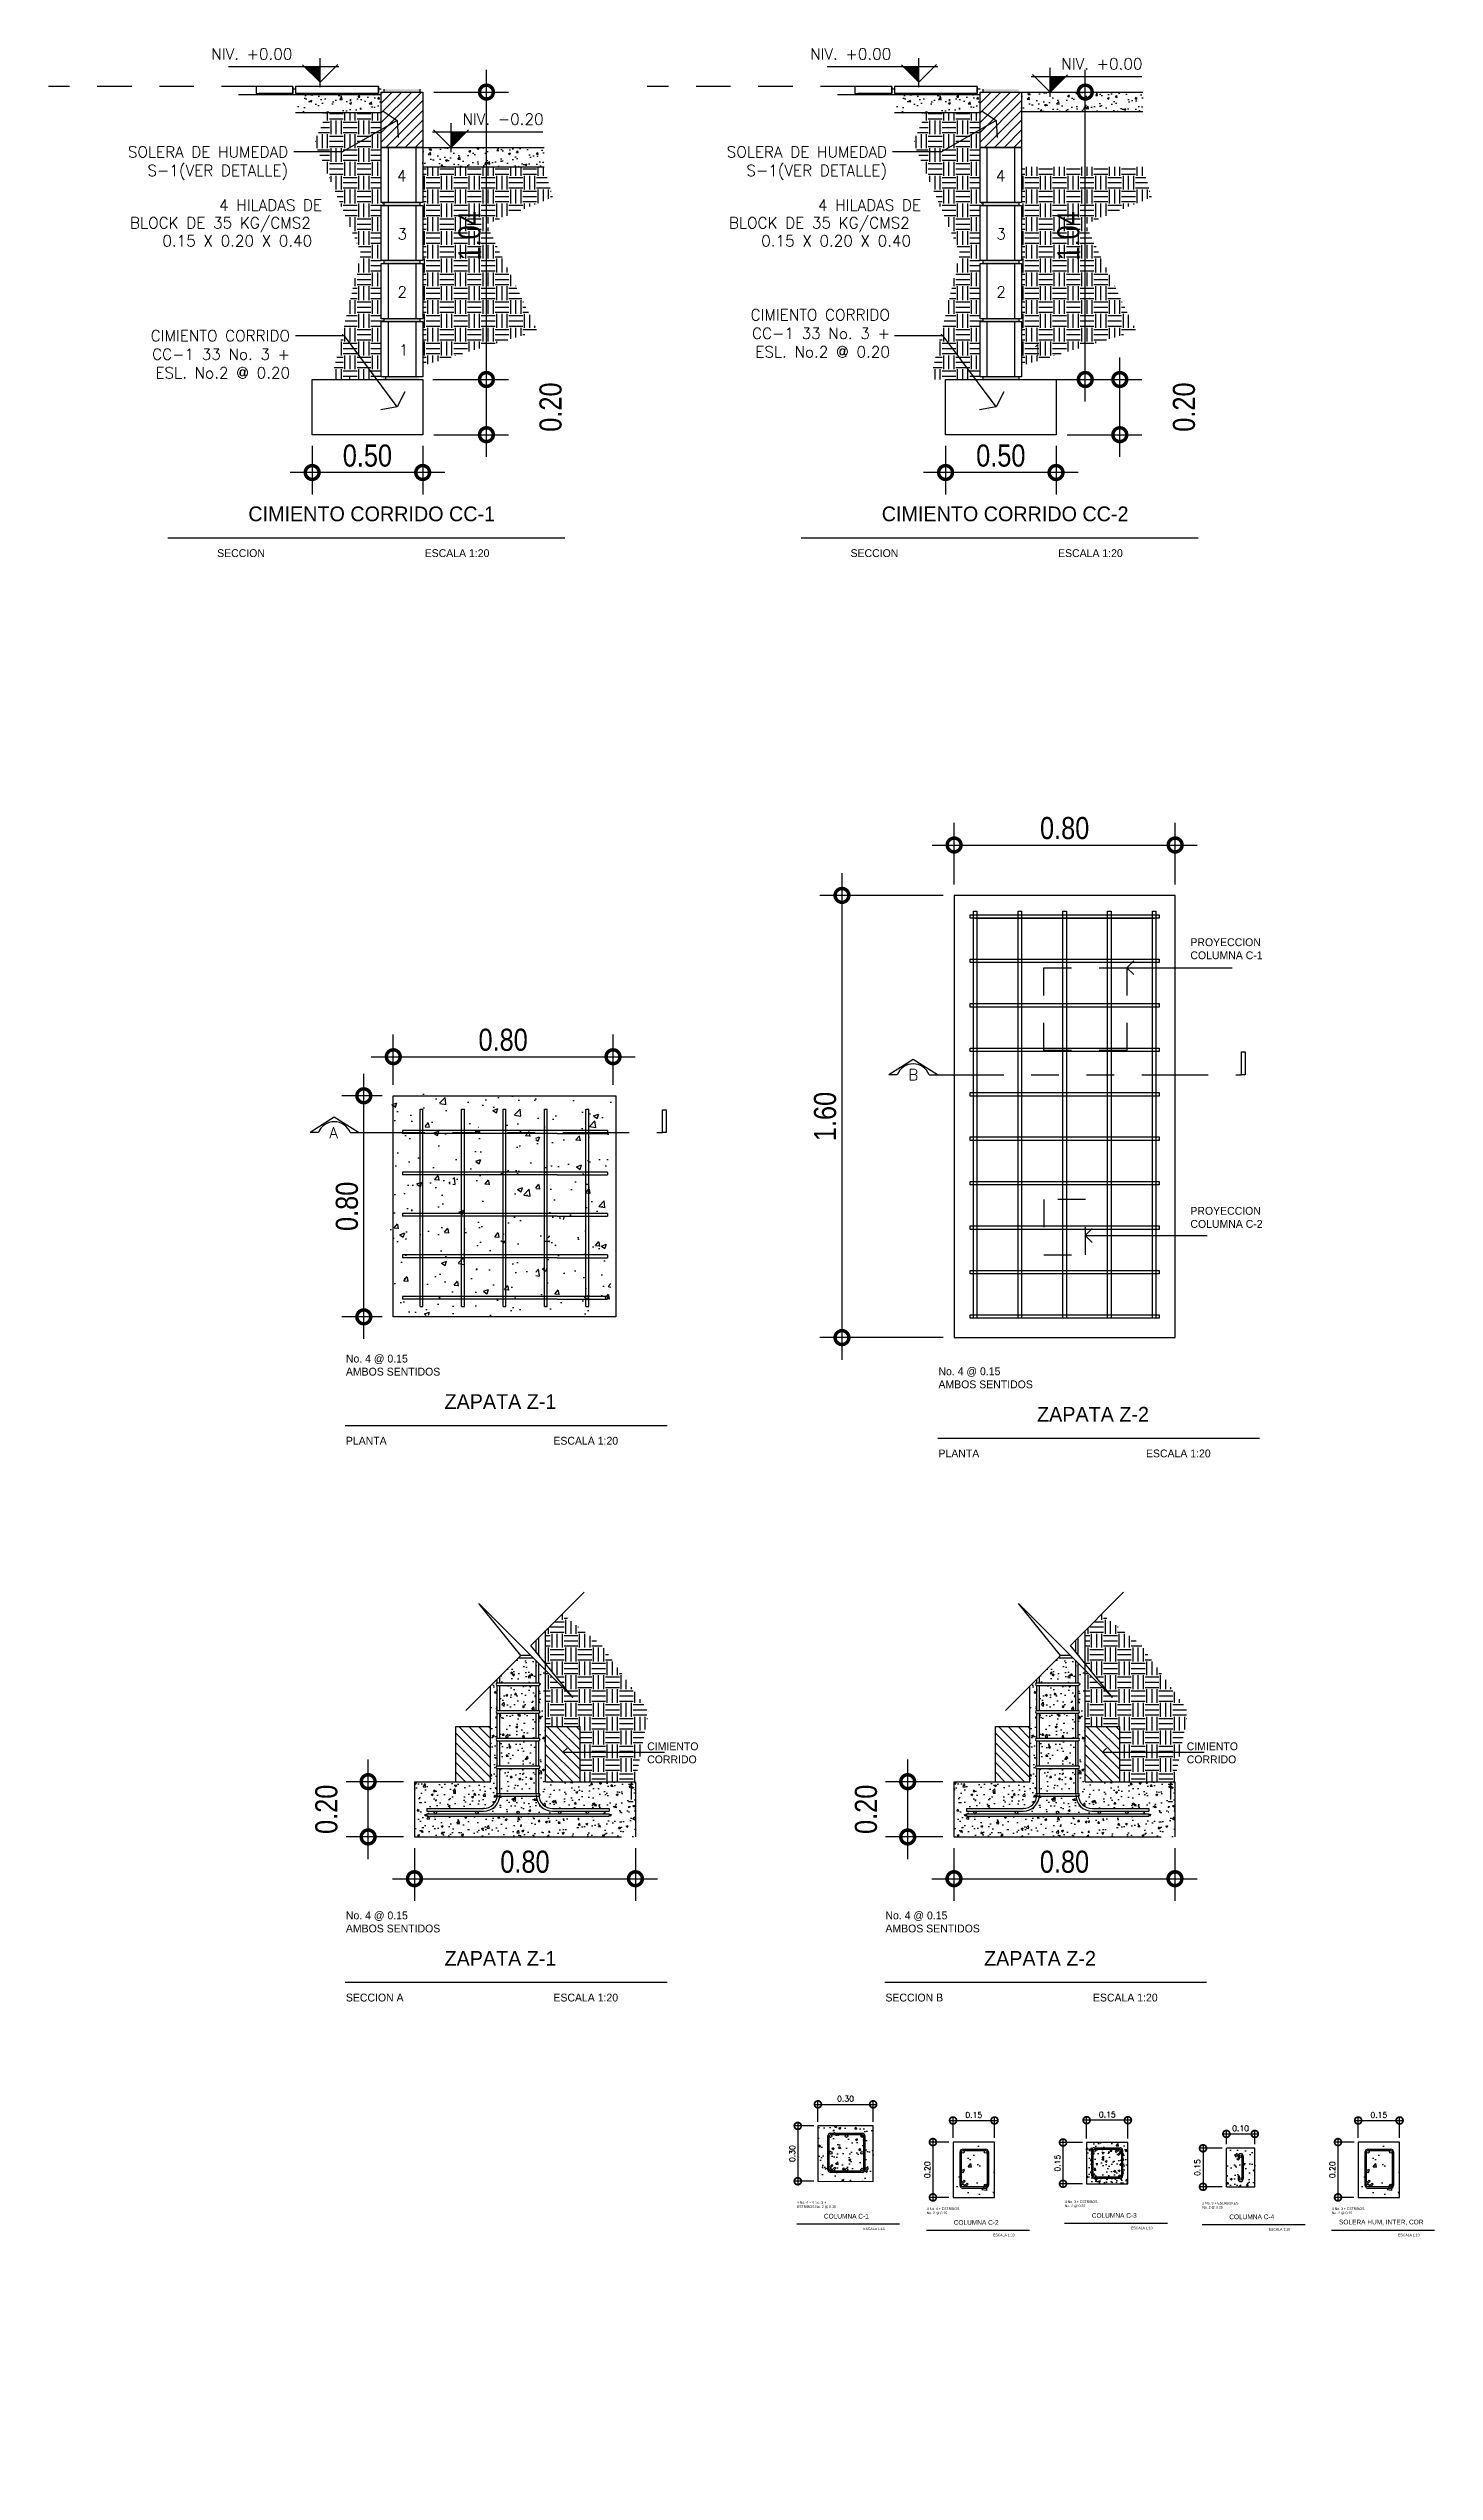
# Model space of a CAD drawing. Header units: inches. Extents: x -370 to 18, y -197 to 199.
# Drawn here: x -257.35 to -252.33, y 24.29 to 33.06 of the extents above; entities that cross this region are included whole.
import ezdxf

# ---------------------------------------------------------------- set-up
doc = ezdxf.new("R2010")
doc.units = ezdxf.units.IN
doc.header["$MEASUREMENT"] = 0
doc.header["$PDMODE"] = 34
doc.header["$PDSIZE"] = 0.2
for name, pattern in [('ACAD_ISO09W100', [45, 24, -3, 6, -3, 6, -3]), ('DASHED2', [0.375, 0.25, -0.125]), ('HIDDEN', [0.375, 0.25, -0.125]), ('HIDDEN2', [0.1875, 0.125, -0.0625])]:
    doc.linetypes.add(name, pattern=pattern)
for name, color, linetype in [('A_MUEBLES', 1, 'Continuous'), ('A_TEXTOS', 4, 'Continuous'), ('CAJETIN', 5, 'DASHED2'), ('cimentacion', 4, 'Continuous'), ('CM_CORTE', 2, 'Continuous'), ('CM_COTAS', 1, 'Continuous'), ('CM_HACTH', 8, 'Continuous'), ('CM_TEXTOS', 4, 'Continuous'), ('COL', 6, 'Continuous'), ('COTAS', 1, 'Continuous'), ('DE_COTAS', 1, 'Continuous'), ('DE_DETALLES', 4, 'Continuous'), ('E_HATCH', 8, 'Continuous'), ('hatch', 167, 'Continuous')]:
    doc.layers.add(name, color=color, linetype=linetype)
doc.styles.add('ARIAL', font='arial.ttf', dxfattribs={"height": 0.14})
doc.styles.add('ML', font='ARIALN.TTF')
doc.styles.add('NT_10', font='romans.shx', dxfattribs={"height": 0.0203})
doc.styles.add('NT_20', font='romans.shx', dxfattribs={"height": 0.0403})
doc.styles.get("Standard").update_dxf_attribs({"font": 'arial.ttf'})
doc.dimstyles.new('DD_10 G', dxfattribs={"dimtxt": 0.0203, "dimasz": 0.05, "dimexe": 0.015, "dimexo": 0.015, "dimgap": 0.01, "dimtad": 1, "dimzin": 0, "dimdsep": 46, "dimtxsty": 'NT_10', "dimblk": 'DOTSMALL', "dimcen": 0.09, "dimdle": 0.015, "dimclrd": 1, "dimclre": 1, "dimclrt": 2, "dimadec": 0, "dimazin": 0, "dimtfac": 1, "dimtofl": 0, "dimtmove": 2, "dimatfit": 3, "dimldrblk": 'COT2', "dimfxl": 1, "dimtolj": 1, "dimtzin": 0, "dimarcsym": 0})
doc.dimstyles.new('DD_20 FLE', dxfattribs={"dimtxt": 0.0403, "dimasz": 0.044, "dimexe": 0.04, "dimexo": 0.04, "dimgap": 0.02, "dimtad": 1, "dimzin": 0, "dimdsep": 46, "dimtxsty": 'NT_20', "dimblk": 'FLECHA', "dimcen": 0.04, "dimdle": 0.04, "dimclrt": 4, "dimaunit": 1, "dimadec": 4, "dimazin": 0, "dimtfac": 1, "dimtofl": 0, "dimtmove": 2, "dimatfit": 3, "dimldrblk": 'FLECHA', "dimfxl": 1, "dimtolj": 1, "dimtzin": 0, "dimarcsym": 0})
doc.dimstyles.new('DD_20 G', dxfattribs={"dimtxt": 0.08, "dimasz": 0.1, "dimexe": 0.08, "dimexo": 0.04, "dimgap": 0.02, "dimtad": 1, "dimzin": 0, "dimdsep": 46, "dimtxsty": 'ML', "dimblk": 'DOTSMALL', "dimcen": 0.09, "dimdle": 0.08, "dimclrd": 1, "dimclre": 1, "dimclrt": 2, "dimadec": 0, "dimazin": 0, "dimtfac": 1, "dimtofl": 0, "dimtmove": 2, "dimatfit": 3, "dimldrblk": 'OPEN90', "dimfxl": 1, "dimtolj": 1, "dimtzin": 0, "dimarcsym": 0})
doc.dimstyles.new('E100', dxfattribs={"dimtxt": 0.15, "dimasz": 0.15, "dimexe": 0.15, "dimexo": 0.0625, "dimgap": 0.09, "dimtad": 1, "dimzin": 0, "dimdsep": 46, "dimtxsty": 'Standard', "dimblk": 'DOTSMALL', "dimcen": 0.09, "dimdle": 0.15, "dimclrd": 1, "dimclre": 1, "dimclrt": 2, "dimazin": 0, "dimtfac": 1, "dimtofl": 0, "dimtmove": 1, "dimatfit": 1, "dimldrblk": 'OPEN90', "dimfxl": 1, "dimtolj": 1, "dimtzin": 0, "dimarcsym": 0})
pattern_1 = [(50, (-726.55313, 98.486085), (0.071726018, -0.0062752135), [0.0075, -0.0825]), (355, (-726.55313, 98.486085), (-0.013875133, 0.075219213), [0.006, -0.066]), (100.4514, (-726.547156, 98.48556), (0.057850938, 0.068943954), [0.006374019, -0.070114211]), (46.1842, (-726.55313, 98.506085), (0.106724105, -0.016551901), [0.01125, -0.12375]), (96.6356, (-726.54424, 98.50471), (0.09346627, 0.097411787), [0.00956103, -0.1051713]), (351.1842, (-726.55313, 98.50609), (0.093466195, 0.09741186), [0.009, -0.099]), (21, (-726.54313, 98.501085), (0.059690705, -0.040261889), [0.0075, -0.0825]), (326, (-726.54313, 98.501085), (0.024331533, 0.072515005), [0.006, -0.066]), (71.4514, (-726.53816, 98.49773), (0.084022263, 0.03225305), [0.006374019, -0.070114211]), (37.5, (-726.553133, 98.486085), (0.0012159855, 0.0332893854), [0, -0.0652, 0, -0.067, 0, -0.06625]), (7.5, (-726.553133, 98.486085), (0.0263069537, 0.0394411712), [0, -0.0382, 0, -0.0637, 0, -0.02525]), (327.5, (-726.575433, 98.486085), (0.0533822436, -0.0022554872), [0, -0.025, 0, -0.078, 0, -0.1035]), (317.5, (-726.585433, 98.486085), (0.058318617, 0.0100104982), [0, -0.0325, 0, -0.0518, 0, -0.0735])]

msp = doc.modelspace()

# ---------------------------------------------------------------- texts
at = {"layer": 'A_TEXTOS', "color": 4, "style": 'NT_20'}
for s, p in [('B', (-254.23709, 29.32851)), ('A', (-256.33265, 29.11924))]:
    msp.add_text(s, height=0.0403, dxfattribs=at).set_placement(p)
at = {"layer": 'CAJETIN', "color": 1, "attachment_point": 5, "style": 'ARIAL'}
for s, insert, char_height in [('{\\fBankGothic Lt BT|b0|i0|c0|p34;\\C3;CIMIENTO CORRIDO CC-1}', (-256.17931, 31.37788), 0.0534337), ('{\\fBankGothic Lt BT|b0|i0|c0|p34;\\C3;CIMIENTO CORRIDO CC-2}', (-253.88651, 31.37788), 0.0534337), ('{\\fBankGothic Lt BT|b0|i0|c0|p34;\\C3;ZAPATA Z-1}', (-255.71332, 28.16603), 0.0534337), ('{\\fBankGothic Lt BT|b0|i0|c0|p34;\\C3;ZAPATA Z-2}', (-253.56832, 28.12011), 0.0534337), ('{\\fBankGothic Lt BT|b0|i0|c0|p34;\\C3;ZAPATA Z-1}', (-255.71332, 26.1512), 0.0534337), ('{\\fBankGothic Lt BT|b0|i0|c0|p34;\\C3;ZAPATA Z-2}', (-253.76022, 26.1512), 0.0534337), ('{\\fBankGothic Lt BT|b0|i0|c0|p34;\\C3;COLUMNA C-1}', (-254.4612, 25.21818), 0.0170988), ('{\\fBankGothic Lt BT|b0|i0|c0|p34;\\C3;COLUMNA C-2}', (-253.99129, 25.19564), 0.0170988), ('{\\fBankGothic Lt BT|b0|i0|c0|p34;\\C3;COLUMNA C-3}', (-253.49143, 25.22102), 0.0170988), ('{\\fBankGothic Lt BT|b0|i0|c0|p34;\\C3;COLUMNA C-4}', (-252.99372, 25.21581), 0.0170988), ('{\\fBankGothic Lt BT|b0|i0|c0|p34;\\C3;SOLERA HUM, INTER, COR}', (-252.52493, 25.19564), 0.0170988)]:
    msp.add_mtext(s, dxfattribs=dict(at, insert=insert, char_height=char_height))
at = {"layer": 'CAJETIN', "color": 2, "attachment_point": 1, "style": 'ARIAL'}
for s, insert, char_height, width in [('{\\fBankGothic Lt BT|b0|i0|c0|p34;SECCION}', (-256.73879, 31.25032), 0.0283817, 1.775618), ('{\\fBankGothic Lt BT|b0|i0|c0|p34;ESCALA 1:20}', (-255.9876, 31.25032), 0.0283817, 1.775618), ('{\\fBankGothic Lt BT|b0|i0|c0|p34;SECCION}', (-254.44599, 31.25032), 0.0283817, 1.775618), ('{\\fBankGothic Lt BT|b0|i0|c0|p34;ESCALA 1:20}', (-253.69481, 31.25032), 0.0283817, 1.775618), ('{\\fBankGothic Lt BT|b0|i0|c0|p34;PROYECCION\\PCOLUMNA C-1}', (-253.2158, 29.84243), 0.0283817, 1.775618), ('{\\fBankGothic Lt BT|b0|i0|c0|p34;PROYECCION\\PCOLUMNA C-2}', (-253.2158, 28.87041), 0.0283817, 1.775618), ('{\\fBankGothic Lt BT|b0|i0|c0|p34;No. 4 @ 0.15 \\PAMBOS SENTIDOS}', (-256.2728, 28.33573), 0.0283817, 1.775618), ('{\\fBankGothic Lt BT|b0|i0|c0|p34;No. 4 @ 0.15 \\PAMBOS SENTIDOS}', (-254.12781, 28.28981), 0.0283817, 1.775618), ('{\\fBankGothic Lt BT|b0|i0|c0|p34;PLANTA}', (-256.2728, 28.03847), 0.0283817, 1.775618), ('{\\fBankGothic Lt BT|b0|i0|c0|p34;ESCALA 1:20}', (-255.52161, 28.03847), 0.0283817, 1.775618), ('{\\fBankGothic Lt BT|b0|i0|c0|p34;PLANTA}', (-254.12781, 27.99254), 0.0283817, 1.775618), ('{\\fBankGothic Lt BT|b0|i0|c0|p34;ESCALA 1:20}', (-253.37662, 27.99254), 0.0283817, 1.775618), ('{\\fBankGothic Lt BT|b0|i0|c0|p34;CIMIENTO\\PCORRIDO}', (-255.18214, 26.93281), 0.0283817, 1.775618), ('{\\fBankGothic Lt BT|b0|i0|c0|p34;CIMIENTO\\PCORRIDO}', (-253.22904, 26.93281), 0.0283817, 1.775618), ('{\\fBankGothic Lt BT|b0|i0|c0|p34;No. 4 @ 0.15 \\PAMBOS SENTIDOS}', (-256.2728, 26.3209), 0.0283817, 1.775618), ('{\\fBankGothic Lt BT|b0|i0|c0|p34;No. 4 @ 0.15 \\PAMBOS SENTIDOS}', (-254.3197, 26.3209), 0.0283817, 1.775618), ('{\\fBankGothic Lt BT|b0|i0|c0|p34;SECCION A}', (-256.2728, 26.02363), 0.0283817, 1.775618), ('{\\fBankGothic Lt BT|b0|i0|c0|p34;ESCALA 1:20}', (-255.52161, 26.02363), 0.0283817, 1.775618), ('{\\fBankGothic Lt BT|b0|i0|c0|p34;SECCION B}', (-254.3197, 26.02363), 0.0283817, 1.775618), ('{\\fBankGothic Lt BT|b0|i0|c0|p34;ESCALA 1:20}', (-253.56852, 26.02363), 0.0283817, 1.775618), ('{\\fBankGothic Lt BT|b0|i0|c0|p34;4 No. 4 + 4 No. 3 +\\PESTRIBOS No. 2 @ 0.15 }', (-254.64024, 25.27249), 0.0090822, 0.5681977), ('{\\fBankGothic Lt BT|b0|i0|c0|p34;4 No. 3 + ESTRIBOS \\PNo. 2 @ 0.20}', (-253.67046, 25.27533), 0.0090822, 0.5681977), ('{\\fBankGothic Lt BT|b0|i0|c0|p34;2 No. 3 + ESLABONES\\PNo. 2 @ 0.20}', (-253.17276, 25.27012), 0.0090822, 0.5681977), ('{\\fBankGothic Lt BT|b0|i0|c0|p34;ESCALA 1:10}', (-254.39986, 25.17736), 0.0090822, 0.5681977), ('{\\fBankGothic Lt BT|b0|i0|c0|p34;4 No. 4 + ESTRIBOS \\PNo. 2 @ 0.15 }', (-254.17032, 25.24995), 0.0090822, 0.5681977), ('{\\fBankGothic Lt BT|b0|i0|c0|p34;ESCALA 1:10}', (-253.43008, 25.1802), 0.0090822, 0.5681977), ('{\\fBankGothic Lt BT|b0|i0|c0|p34;ESCALA 1:10}', (-252.93238, 25.17499), 0.0090822, 0.5681977), ('{\\fBankGothic Lt BT|b0|i0|c0|p34;4 No. 3 + ESTRIBOS \\PNo. 2 @ 0.15 }', (-252.70396, 25.24995), 0.0090822, 0.5681977), ('{\\fBankGothic Lt BT|b0|i0|c0|p34;ESCALA 1:10}', (-253.92994, 25.15482), 0.0090822, 0.5681977), ('{\\fBankGothic Lt BT|b0|i0|c0|p34;ESCALA 1:10}', (-252.46358, 25.15482), 0.0090822, 0.5681977)]:
    msp.add_mtext(s, dxfattribs=dict(at, insert=insert, char_height=char_height, width=width))
at = {"layer": 'CM_COTAS', "color": 4, "linetype": 'Continuous', "style": 'NT_20'}
for s, p in [('4', (-256.08801, 32.58106)), ('4', (-253.92022, 32.58106)), ('3', (-256.0861, 32.37106)), ('3', (-253.9183, 32.37106)), ('2', (-256.0861, 32.16106)), ('2', (-253.9183, 32.16106)), ('1', (-256.08034, 31.95106)), ('1', (-253.78754, 31.95106))]:
    msp.add_text(s, height=0.0403, dxfattribs=at).set_placement(p)
at = {"layer": 'CM_COTAS', "color": 4, "linetype": 'Continuous', "char_height": 0.0403, "attachment_point": 3, "style": 'NT_20'}
for s, insert in [('SOLERA DE HUMEDAD\\PS-1(VER DETALLE)', (-256.48158, 32.70798)), ('SOLERA DE HUMEDAD\\PS-1(VER DETALLE)', (-254.31378, 32.70798)), ('CIMIENTO CORRIDO\\PCC-1 33 No. 3 + \\PESL. No.2 @ 0.20 \\P ', (-254.30355, 32.11881)), ('CIMIENTO CORRIDO\\PCC-1 33 No. 3 + \\PESL. No.2 @ 0.20 \\P ', (-256.47508, 32.04311))]:
    msp.add_mtext(s, dxfattribs=dict(at, insert=insert))
at = {"layer": 'CM_TEXTOS', "color": 4, "linetype": 'Continuous', "style": 'NT_20'}
for s, p in [('NIV. +0.00', (-256.76011, 33.02201)), ('NIV. +0.00', (-254.59231, 33.02201)), ('NIV. +0.00', (-253.68295, 32.98647)), ('NIV. -0.20', (-255.85074, 32.78647))]:
    msp.add_text(s, height=0.0403, dxfattribs=at).set_placement(p)
at = {"layer": 'CM_TEXTOS', "linetype": 'Continuous', "style": 'NT_20'}
for s, p in [('BLOCK DE 35 KG/CMS2', (-257.05421, 32.41113)), ('4 HILADAS DE', (-256.73181, 32.47515)), ('BLOCK DE 35 KG/CMS2', (-254.88641, 32.41113)), ('4 HILADAS DE', (-254.56401, 32.47515)), ('0.15 X 0.20 X 0.40', (-256.93714, 32.34588)), ('0.15 X 0.20 X 0.40', (-254.76935, 32.34588))]:
    msp.add_text(s, height=0.0403, dxfattribs=at).set_placement(p)

# ---------------------------------------------------------------- blocks, each defined once
blk = doc.blocks.new('_DotSmall')
at = {"color": 0, "linetype": 'ByBlock', "const_width": 0.5}
blk.add_lwpolyline([(-0.0625, 0, 1), (0.0625, 0, 1)], format="xyb", close=True, dxfattribs=at)
blk = doc.blocks.new('*D494')
at = {"layer": 'A_MUEBLES', "color": 1, "lineweight": -2, "transparency": 16777216}
for p, q in [((-256.0247, 26.5506), (-256.0247, 26.3595)), ((-255.2247, 26.5506), (-255.2247, 26.3595)), ((-256.1047, 26.4395), (-255.1447, 26.4395))]:
    blk.add_line(p, q, dxfattribs=at)
at = {"layer": 'DEFPOINTS', "color": 0, "transparency": 16777216}
for p in [(-256.0247, 26.5906), (-255.2247, 26.5906), (-255.2247, 26.4395)]:
    blk.add_point(p, dxfattribs=at)
at = {"layer": 'A_MUEBLES', "color": 1, "lineweight": -2, "transparency": 16777216, "xscale": 0.1, "yscale": 0.1, "zscale": 0.1, "rotation": 180}
blk.add_blockref('_DotSmall', (-256.0247, 26.4395), dxfattribs=at)
at = {"layer": 'A_MUEBLES', "color": 1, "lineweight": -2, "transparency": 16777216, "xscale": 0.1, "yscale": 0.1, "zscale": 0.1}
blk.add_blockref('_DotSmall', (-255.2247, 26.4395), dxfattribs=at)
at = {"layer": 'A_MUEBLES', "color": 2, "transparency": 16777216, "insert": (-255.6247, 26.5004), "char_height": 0.08, "attachment_point": 5, "style": 'ML'}
blk.add_mtext('\\A1;0.80', dxfattribs=at)
blk = doc.blocks.new('_Open90')
at = {"color": 0, "linetype": 'ByBlock', "lineweight": -2}
for p, q in [((0, 0), (-1, 0)), ((-0.5, 0.5), (0, 0)), ((0, 0), (-0.5, -0.5))]:
    blk.add_line(p, q, dxfattribs=at)
blk = doc.blocks.new('*D497')
at = {"layer": 'A_MUEBLES', "color": 1, "lineweight": -2, "transparency": 16777216}
for p, q in [((-256.1923, 26.5106), (-256.1923, 26.8706)), ((-256.0647, 26.7906), (-256.2723, 26.7906)), ((-256.0647, 26.5906), (-256.2723, 26.5906))]:
    blk.add_line(p, q, dxfattribs=at)
at = {"layer": 'DEFPOINTS', "color": 0, "transparency": 16777216}
for p in [(-256.1923, 26.7906), (-256.0247, 26.7906), (-256.0247, 26.5906)]:
    blk.add_point(p, dxfattribs=at)
at = {"layer": 'A_MUEBLES', "color": 1, "lineweight": -2, "transparency": 16777216, "xscale": 0.1, "yscale": 0.1, "zscale": 0.1}
for p, rotation in [((-256.1923, 26.7906), 90), ((-256.1923, 26.5906), 270)]:
    blk.add_blockref('_DotSmall', p, dxfattribs=dict(at, rotation=rotation))
at = {"layer": 'A_MUEBLES', "color": 2, "transparency": 16777216, "insert": (-256.3431, 26.6906), "char_height": 0.08, "attachment_point": 5, "rotation": 90, "style": 'ML'}
blk.add_mtext('\\A1;0.20', dxfattribs=at)
blk = doc.blocks.new('*D498')
at = {"layer": 'A_MUEBLES', "color": 1, "lineweight": -2, "transparency": 16777216}
for p, q in [((-256.208, 28.3925), (-256.208, 29.3525)), ((-256.1412, 29.2725), (-256.288, 29.2725)), ((-256.1412, 28.4725), (-256.288, 28.4725))]:
    blk.add_line(p, q, dxfattribs=at)
at = {"layer": 'DEFPOINTS', "color": 0, "transparency": 16777216}
for p in [(-256.208, 29.2725), (-256.1012, 29.2725), (-256.1012, 28.4725)]:
    blk.add_point(p, dxfattribs=at)
at = {"layer": 'A_MUEBLES', "color": 1, "lineweight": -2, "transparency": 16777216, "xscale": 0.1, "yscale": 0.1, "zscale": 0.1}
for p, rotation in [((-256.208, 29.2725), 90), ((-256.208, 28.4725), 270)]:
    blk.add_blockref('_DotSmall', p, dxfattribs=dict(at, rotation=rotation))
at = {"layer": 'A_MUEBLES', "color": 2, "transparency": 16777216, "insert": (-256.2688, 28.8725), "char_height": 0.08, "attachment_point": 5, "rotation": 90, "style": 'ML'}
blk.add_mtext('\\A1;0.80', dxfattribs=at)
blk = doc.blocks.new('*D499')
at = {"layer": 'A_MUEBLES', "color": 1, "lineweight": -2, "transparency": 16777216}
for p, q in [((-256.1012, 29.3125), (-256.1012, 29.4939)), ((-255.3059, 29.3125), (-255.3059, 29.4939)), ((-256.1812, 29.4139), (-255.2259, 29.4139))]:
    blk.add_line(p, q, dxfattribs=at)
at = {"layer": 'DEFPOINTS', "color": 0, "transparency": 16777216}
for p in [(-255.3059, 29.4139), (-256.1012, 29.2725), (-255.3059, 29.2725)]:
    blk.add_point(p, dxfattribs=at)
at = {"layer": 'A_MUEBLES', "color": 1, "lineweight": -2, "transparency": 16777216, "xscale": 0.1, "yscale": 0.1, "zscale": 0.1, "rotation": 180}
blk.add_blockref('_DotSmall', (-256.1012, 29.4139), dxfattribs=at)
at = {"layer": 'A_MUEBLES', "color": 1, "lineweight": -2, "transparency": 16777216, "xscale": 0.1, "yscale": 0.1, "zscale": 0.1}
blk.add_blockref('_DotSmall', (-255.3059, 29.4139), dxfattribs=at)
at = {"layer": 'A_MUEBLES', "color": 2, "transparency": 16777216, "insert": (-255.7036, 29.4747), "char_height": 0.08, "attachment_point": 5, "style": 'ML'}
blk.add_mtext('\\A1;0.80', dxfattribs=at)
blk = doc.blocks.new('*D500')
at = {"layer": 'DE_COTAS', "color": 1, "lineweight": -2, "transparency": 16777216}
for p, q in [((-254.5791, 25.5449), (-254.652, 25.5449)), ((-254.637, 25.5599), (-254.637, 25.3299)), ((-254.5792, 25.3449), (-254.652, 25.3449))]:
    blk.add_line(p, q, dxfattribs=at)
at = {"layer": 'DEFPOINTS', "color": 0, "transparency": 16777216}
for p in [(-254.5641, 25.5449), (-254.637, 25.3449), (-254.5642, 25.3449)]:
    blk.add_point(p, dxfattribs=at)
at = {"layer": 'DE_COTAS', "color": 1, "lineweight": -2, "transparency": 16777216, "xscale": 0.05, "yscale": 0.05, "zscale": 0.05}
for p, rotation in [((-254.637, 25.5449), 90), ((-254.637, 25.3449), 270)]:
    blk.add_blockref('_DotSmall', p, dxfattribs=dict(at, rotation=rotation))
at = {"layer": 'DE_COTAS', "color": 2, "transparency": 16777216, "insert": (-254.6572, 25.4449), "char_height": 0.0203, "attachment_point": 5, "rotation": 90, "style": 'NT_10'}
blk.add_mtext('\\A1;0.30', dxfattribs=at)
blk = doc.blocks.new('COT2')
blk.add_line((-1.164, 0), (1.164, 0))
at = {"color": 9, "linetype": 'ByBlock'}
blk.add_line((-0.5, -0.5), (0.5, 0.5), dxfattribs=at)
blk = doc.blocks.new('*D501')
at = {"layer": 'DE_COTAS', "color": 1, "lineweight": -2, "transparency": 16777216}
for p, q in [((-254.5791, 25.623), (-254.3491, 25.623)), ((-254.5641, 25.5599), (-254.5641, 25.638)), ((-254.3641, 25.5599), (-254.3641, 25.638))]:
    blk.add_line(p, q, dxfattribs=at)
at = {"layer": 'DEFPOINTS', "color": 0, "transparency": 16777216}
for p in [(-254.3641, 25.623), (-254.5641, 25.5449), (-254.3641, 25.5449)]:
    blk.add_point(p, dxfattribs=at)
at = {"layer": 'DE_COTAS', "color": 1, "lineweight": -2, "transparency": 16777216, "xscale": 0.05, "yscale": 0.05, "zscale": 0.05, "rotation": 180}
blk.add_blockref('_DotSmall', (-254.5641, 25.623), dxfattribs=at)
at = {"layer": 'DE_COTAS', "color": 1, "lineweight": -2, "transparency": 16777216, "xscale": 0.05, "yscale": 0.05, "zscale": 0.05}
blk.add_blockref('_DotSmall', (-254.3641, 25.623), dxfattribs=at)
at = {"layer": 'DE_COTAS', "color": 2, "transparency": 16777216, "insert": (-254.4641, 25.6432), "char_height": 0.0203, "attachment_point": 5, "style": 'NT_10'}
blk.add_mtext('\\A1;0.30', dxfattribs=at)
blk = doc.blocks.new('*D502')
at = {"layer": 'COTAS', "color": 1, "linetype": 'Continuous', "lineweight": -2, "transparency": 16777216}
for p, q in [((-253.4271, 25.5657), (-253.6064, 25.5657)), ((-253.5914, 25.5), (-253.5914, 25.5807)), ((-253.4421, 25.5), (-253.4421, 25.5807))]:
    blk.add_line(p, q, dxfattribs=at)
at = {"layer": 'DEFPOINTS', "color": 0, "linetype": 'Continuous', "transparency": 16777216}
for p in [(-253.5914, 25.5657), (-253.5914, 25.485), (-253.4421, 25.485)]:
    blk.add_point(p, dxfattribs=at)
at = {"layer": 'COTAS', "color": 1, "linetype": 'Continuous', "lineweight": -2, "transparency": 16777216, "xscale": 0.05, "yscale": 0.05, "zscale": 0.05, "rotation": 180}
blk.add_blockref('_DotSmall', (-253.5914, 25.5657), dxfattribs=at)
at = {"layer": 'COTAS', "color": 1, "linetype": 'Continuous', "lineweight": -2, "transparency": 16777216, "xscale": 0.05, "yscale": 0.05, "zscale": 0.05}
blk.add_blockref('_DotSmall', (-253.4421, 25.5657), dxfattribs=at)
at = {"layer": 'COTAS', "color": 2, "linetype": 'Continuous', "transparency": 16777216, "insert": (-253.5167, 25.5859), "char_height": 0.0203, "attachment_point": 5, "style": 'NT_10'}
blk.add_mtext('\\A1;0.15', dxfattribs=at)
blk = doc.blocks.new('*D503')
at = {"layer": 'COTAS', "color": 1, "linetype": 'Continuous', "lineweight": -2, "transparency": 16777216}
for p, q in [((-253.6064, 25.485), (-253.6919, 25.485)), ((-253.6769, 25.3206), (-253.6769, 25.5)), ((-253.6064, 25.3356), (-253.6919, 25.3356))]:
    blk.add_line(p, q, dxfattribs=at)
at = {"layer": 'DEFPOINTS', "color": 0, "linetype": 'Continuous', "transparency": 16777216}
for p in [(-253.6769, 25.485), (-253.5914, 25.485), (-253.5914, 25.3356)]:
    blk.add_point(p, dxfattribs=at)
at = {"layer": 'COTAS', "color": 1, "linetype": 'Continuous', "lineweight": -2, "transparency": 16777216, "xscale": 0.05, "yscale": 0.05, "zscale": 0.05}
for p, rotation in [((-253.6769, 25.485), 90), ((-253.6769, 25.3356), 270)]:
    blk.add_blockref('_DotSmall', p, dxfattribs=dict(at, rotation=rotation))
at = {"layer": 'COTAS', "color": 2, "linetype": 'Continuous', "transparency": 16777216, "insert": (-253.697, 25.4103), "char_height": 0.0203, "attachment_point": 5, "rotation": 90, "style": 'NT_10'}
blk.add_mtext('\\A1;0.15', dxfattribs=at)
blk = doc.blocks.new('*D504')
at = {"layer": 'COTAS', "color": 1, "linetype": 'Continuous', "lineweight": -2, "transparency": 16777216}
for p, q in [((-253.1006, 25.464), (-253.1851, 25.464)), ((-253.1701, 25.479), (-253.1701, 25.3097)), ((-253.1006, 25.3247), (-253.1851, 25.3247))]:
    blk.add_line(p, q, dxfattribs=at)
at = {"layer": 'DEFPOINTS', "color": 0, "linetype": 'Continuous', "transparency": 16777216}
for p in [(-253.0856, 25.464), (-253.1701, 25.3247), (-253.0856, 25.3247)]:
    blk.add_point(p, dxfattribs=at)
at = {"layer": 'COTAS', "color": 1, "linetype": 'Continuous', "lineweight": -2, "transparency": 16777216, "xscale": 0.05, "yscale": 0.05, "zscale": 0.05}
for p, rotation in [((-253.1701, 25.464), 90), ((-253.1701, 25.3247), 270)]:
    blk.add_blockref('_DotSmall', p, dxfattribs=dict(at, rotation=rotation))
at = {"layer": 'COTAS', "color": 2, "linetype": 'Continuous', "transparency": 16777216, "insert": (-253.1903, 25.3944), "char_height": 0.0203, "attachment_point": 5, "rotation": 90, "style": 'NT_10'}
blk.add_mtext('\\A1;0.15', dxfattribs=at)
blk = doc.blocks.new('*D505')
at = {"layer": 'COTAS', "color": 1, "linetype": 'Continuous', "lineweight": -2, "transparency": 16777216}
for p, q in [((-253.1006, 25.516), (-252.9677, 25.516)), ((-253.0856, 25.479), (-253.0856, 25.531)), ((-252.9827, 25.479), (-252.9827, 25.531))]:
    blk.add_line(p, q, dxfattribs=at)
at = {"layer": 'DEFPOINTS', "color": 0, "linetype": 'Continuous', "transparency": 16777216}
for p in [(-252.9827, 25.516), (-253.0856, 25.464), (-252.9827, 25.464)]:
    blk.add_point(p, dxfattribs=at)
at = {"layer": 'COTAS', "color": 1, "linetype": 'Continuous', "lineweight": -2, "transparency": 16777216, "xscale": 0.05, "yscale": 0.05, "zscale": 0.05, "rotation": 180}
blk.add_blockref('_DotSmall', (-253.0856, 25.516), dxfattribs=at)
at = {"layer": 'COTAS', "color": 1, "linetype": 'Continuous', "lineweight": -2, "transparency": 16777216, "xscale": 0.05, "yscale": 0.05, "zscale": 0.05}
blk.add_blockref('_DotSmall', (-252.9827, 25.516), dxfattribs=at)
at = {"layer": 'COTAS', "color": 2, "linetype": 'Continuous', "transparency": 16777216, "insert": (-253.0342, 25.5362), "char_height": 0.0203, "attachment_point": 5, "style": 'NT_10'}
blk.add_mtext('\\A1;0.10', dxfattribs=at)
blk = doc.blocks.new('*D495')
at = {"layer": 'DE_COTAS', "color": 1, "lineweight": -2, "transparency": 16777216}
for p, q in [((-254.09, 25.4864), (-254.1629, 25.4864)), ((-254.1479, 25.5014), (-254.1479, 25.2714)), ((-254.0901, 25.2864), (-254.1629, 25.2864))]:
    blk.add_line(p, q, dxfattribs=at)
at = {"layer": 'DEFPOINTS', "color": 0, "transparency": 16777216}
for p in [(-254.075, 25.4864), (-254.1479, 25.2864), (-254.0751, 25.2864)]:
    blk.add_point(p, dxfattribs=at)
at = {"layer": 'DE_COTAS', "color": 1, "lineweight": -2, "transparency": 16777216, "xscale": 0.05, "yscale": 0.05, "zscale": 0.05}
for p, rotation in [((-254.1479, 25.4864), 90), ((-254.1479, 25.2864), 270)]:
    blk.add_blockref('_DotSmall', p, dxfattribs=dict(at, rotation=rotation))
at = {"layer": 'DE_COTAS', "color": 2, "transparency": 16777216, "insert": (-254.1681, 25.3864), "char_height": 0.0203, "attachment_point": 5, "rotation": 90, "style": 'NT_10'}
blk.add_mtext('\\A1;0.20', dxfattribs=at)
blk = doc.blocks.new('*D496')
at = {"layer": 'DE_COTAS', "color": 1, "lineweight": -2, "transparency": 16777216}
for p, q in [((-254.09, 25.5646), (-253.91, 25.5646)), ((-254.075, 25.5014), (-254.075, 25.5796)), ((-253.925, 25.5014), (-253.925, 25.5796))]:
    blk.add_line(p, q, dxfattribs=at)
at = {"layer": 'DEFPOINTS', "color": 0, "transparency": 16777216}
for p in [(-253.925, 25.5646), (-254.075, 25.4864), (-253.925, 25.4864)]:
    blk.add_point(p, dxfattribs=at)
at = {"layer": 'DE_COTAS', "color": 1, "lineweight": -2, "transparency": 16777216, "xscale": 0.05, "yscale": 0.05, "zscale": 0.05, "rotation": 180}
blk.add_blockref('_DotSmall', (-254.075, 25.5646), dxfattribs=at)
at = {"layer": 'DE_COTAS', "color": 1, "lineweight": -2, "transparency": 16777216, "xscale": 0.05, "yscale": 0.05, "zscale": 0.05}
blk.add_blockref('_DotSmall', (-253.925, 25.5646), dxfattribs=at)
at = {"layer": 'DE_COTAS', "color": 2, "transparency": 16777216, "insert": (-254, 25.5847), "char_height": 0.0203, "attachment_point": 5, "style": 'NT_10'}
blk.add_mtext('\\A1;0.15', dxfattribs=at)
blk = doc.blocks.new('*D506')
at = {"layer": 'DE_COTAS', "color": 1, "lineweight": -2, "transparency": 16777216}
for p, q in [((-252.6236, 25.4864), (-252.6966, 25.4864)), ((-252.6816, 25.5014), (-252.6816, 25.2714)), ((-252.6237, 25.2864), (-252.6966, 25.2864))]:
    blk.add_line(p, q, dxfattribs=at)
at = {"layer": 'DEFPOINTS', "color": 0, "transparency": 16777216}
for p in [(-252.6086, 25.4864), (-252.6816, 25.2864), (-252.6087, 25.2864)]:
    blk.add_point(p, dxfattribs=at)
at = {"layer": 'DE_COTAS', "color": 1, "lineweight": -2, "transparency": 16777216, "xscale": 0.05, "yscale": 0.05, "zscale": 0.05}
for p, rotation in [((-252.6816, 25.4864), 90), ((-252.6816, 25.2864), 270)]:
    blk.add_blockref('_DotSmall', p, dxfattribs=dict(at, rotation=rotation))
at = {"layer": 'DE_COTAS', "color": 2, "transparency": 16777216, "insert": (-252.7017, 25.3864), "char_height": 0.0203, "attachment_point": 5, "rotation": 90, "style": 'NT_10'}
blk.add_mtext('\\A1;0.20', dxfattribs=at)
blk = doc.blocks.new('*D507')
at = {"layer": 'DE_COTAS', "color": 1, "lineweight": -2, "transparency": 16777216}
for p, q in [((-252.6236, 25.5646), (-252.4436, 25.5646)), ((-252.6086, 25.5014), (-252.6086, 25.5796)), ((-252.4586, 25.5014), (-252.4586, 25.5796))]:
    blk.add_line(p, q, dxfattribs=at)
at = {"layer": 'DEFPOINTS', "color": 0, "transparency": 16777216}
for p in [(-252.4586, 25.5646), (-252.6086, 25.4864), (-252.4586, 25.4864)]:
    blk.add_point(p, dxfattribs=at)
at = {"layer": 'DE_COTAS', "color": 1, "lineweight": -2, "transparency": 16777216, "xscale": 0.05, "yscale": 0.05, "zscale": 0.05, "rotation": 180}
blk.add_blockref('_DotSmall', (-252.6086, 25.5646), dxfattribs=at)
at = {"layer": 'DE_COTAS', "color": 1, "lineweight": -2, "transparency": 16777216, "xscale": 0.05, "yscale": 0.05, "zscale": 0.05}
blk.add_blockref('_DotSmall', (-252.4586, 25.5646), dxfattribs=at)
at = {"layer": 'DE_COTAS', "color": 2, "transparency": 16777216, "insert": (-252.5336, 25.5847), "char_height": 0.0203, "attachment_point": 5, "style": 'NT_10'}
blk.add_mtext('\\A1;0.15', dxfattribs=at)
blk = doc.blocks.new('*D508')
at = {"layer": 'A_MUEBLES', "color": 1, "lineweight": -2, "transparency": 16777216}
for p, q in [((-254.0716, 26.5506), (-254.0716, 26.3595)), ((-253.2716, 26.5506), (-253.2716, 26.3595)), ((-254.1516, 26.4395), (-253.1916, 26.4395))]:
    blk.add_line(p, q, dxfattribs=at)
at = {"layer": 'DEFPOINTS', "color": 0, "transparency": 16777216}
for p in [(-254.0716, 26.5906), (-253.2716, 26.5906), (-253.2716, 26.4395)]:
    blk.add_point(p, dxfattribs=at)
at = {"layer": 'A_MUEBLES', "color": 1, "lineweight": -2, "transparency": 16777216, "xscale": 0.1, "yscale": 0.1, "zscale": 0.1, "rotation": 180}
blk.add_blockref('_DotSmall', (-254.0716, 26.4395), dxfattribs=at)
at = {"layer": 'A_MUEBLES', "color": 1, "lineweight": -2, "transparency": 16777216, "xscale": 0.1, "yscale": 0.1, "zscale": 0.1}
blk.add_blockref('_DotSmall', (-253.2716, 26.4395), dxfattribs=at)
at = {"layer": 'A_MUEBLES', "color": 2, "transparency": 16777216, "insert": (-253.6716, 26.5004), "char_height": 0.08, "attachment_point": 5, "style": 'ML'}
blk.add_mtext('\\A1;0.80', dxfattribs=at)
blk = doc.blocks.new('*D509')
at = {"layer": 'A_MUEBLES', "color": 1, "lineweight": -2, "transparency": 16777216}
for p, q in [((-254.2392, 26.5106), (-254.2392, 26.8706)), ((-254.1116, 26.7906), (-254.3192, 26.7906)), ((-254.1116, 26.5906), (-254.3192, 26.5906))]:
    blk.add_line(p, q, dxfattribs=at)
at = {"layer": 'DEFPOINTS', "color": 0, "transparency": 16777216}
for p in [(-254.2392, 26.7906), (-254.0716, 26.7906), (-254.0716, 26.5906)]:
    blk.add_point(p, dxfattribs=at)
at = {"layer": 'A_MUEBLES', "color": 1, "lineweight": -2, "transparency": 16777216, "xscale": 0.1, "yscale": 0.1, "zscale": 0.1}
for p, rotation in [((-254.2392, 26.7906), 90), ((-254.2392, 26.5906), 270)]:
    blk.add_blockref('_DotSmall', p, dxfattribs=dict(at, rotation=rotation))
at = {"layer": 'A_MUEBLES', "color": 2, "transparency": 16777216, "insert": (-254.39, 26.6906), "char_height": 0.08, "attachment_point": 5, "rotation": 90, "style": 'ML'}
blk.add_mtext('\\A1;0.20', dxfattribs=at)
blk = doc.blocks.new('*D510')
at = {"layer": 'A_MUEBLES', "color": 1, "lineweight": -2, "transparency": 16777216}
for p, q in [((-254.4771, 30.0776), (-254.4771, 28.3176)), ((-254.111, 29.9976), (-254.5571, 29.9976)), ((-254.111, 28.3976), (-254.5571, 28.3976))]:
    blk.add_line(p, q, dxfattribs=at)
at = {"layer": 'DEFPOINTS', "color": 0, "transparency": 16777216}
for p in [(-254.071, 29.9976), (-254.4771, 28.3976), (-254.071, 28.3976)]:
    blk.add_point(p, dxfattribs=at)
at = {"layer": 'A_MUEBLES', "color": 1, "lineweight": -2, "transparency": 16777216, "xscale": 0.1, "yscale": 0.1, "zscale": 0.1}
for p, rotation in [((-254.4771, 29.9976), 90), ((-254.4771, 28.3976), 270)]:
    blk.add_blockref('_DotSmall', p, dxfattribs=dict(at, rotation=rotation))
at = {"layer": 'A_MUEBLES', "color": 2, "transparency": 16777216, "insert": (-254.538, 29.1976), "char_height": 0.08, "attachment_point": 5, "rotation": 90, "style": 'ML'}
blk.add_mtext('\\A1;1.60', dxfattribs=at)
blk = doc.blocks.new('*D511')
at = {"layer": 'A_MUEBLES', "color": 1, "lineweight": -2, "transparency": 16777216}
for p, q in [((-254.071, 30.0376), (-254.071, 30.26)), ((-253.271, 30.0376), (-253.271, 30.26)), ((-254.151, 30.18), (-253.191, 30.18))]:
    blk.add_line(p, q, dxfattribs=at)
at = {"layer": 'DEFPOINTS', "color": 0, "transparency": 16777216}
for p in [(-253.271, 30.18), (-254.071, 29.9976), (-253.271, 29.9976)]:
    blk.add_point(p, dxfattribs=at)
at = {"layer": 'A_MUEBLES', "color": 1, "lineweight": -2, "transparency": 16777216, "xscale": 0.1, "yscale": 0.1, "zscale": 0.1, "rotation": 180}
blk.add_blockref('_DotSmall', (-254.071, 30.18), dxfattribs=at)
at = {"layer": 'A_MUEBLES', "color": 1, "lineweight": -2, "transparency": 16777216, "xscale": 0.1, "yscale": 0.1, "zscale": 0.1}
blk.add_blockref('_DotSmall', (-253.271, 30.18), dxfattribs=at)
at = {"layer": 'A_MUEBLES', "color": 2, "transparency": 16777216, "insert": (-253.671, 30.2408), "char_height": 0.08, "attachment_point": 5, "style": 'ML'}
blk.add_mtext('\\A1;0.80', dxfattribs=at)
blk = doc.blocks.new('FLECHA')
blk.add_line((0, 0), (-1.16, 0))
at = {"color": 9, "linetype": 'ByBlock'}
for p, q in [((-0.62, 1.24), (0, 0)), ((0, 0), (-0.62, -1.24))]:
    blk.add_line(p, q, dxfattribs=at)
blk = doc.blocks.new('*D515')
at = {"layer": 'A_MUEBLES', "color": 1, "lineweight": -2, "transparency": 16777216}
for p, q in [((-256.3949, 31.6244), (-256.3949, 31.4479)), ((-255.9949, 31.6244), (-255.9949, 31.4479)), ((-255.9149, 31.5279), (-256.4749, 31.5279))]:
    blk.add_line(p, q, dxfattribs=at)
at = {"layer": 'DEFPOINTS', "color": 0, "transparency": 16777216}
for p in [(-256.3949, 31.6644), (-255.9949, 31.6644), (-256.3949, 31.5279)]:
    blk.add_point(p, dxfattribs=at)
at = {"layer": 'A_MUEBLES', "color": 1, "lineweight": -2, "transparency": 16777216, "xscale": 0.1, "yscale": 0.1, "zscale": 0.1, "rotation": 180}
blk.add_blockref('_DotSmall', (-256.3949, 31.5279), dxfattribs=at)
at = {"layer": 'A_MUEBLES', "color": 1, "lineweight": -2, "transparency": 16777216, "xscale": 0.1, "yscale": 0.1, "zscale": 0.1}
blk.add_blockref('_DotSmall', (-255.9949, 31.5279), dxfattribs=at)
at = {"layer": 'A_MUEBLES', "color": 2, "transparency": 16777216, "insert": (-256.1949, 31.5887), "char_height": 0.08, "attachment_point": 5, "style": 'ML'}
blk.add_mtext('\\A1;0.50', dxfattribs=at)
blk = doc.blocks.new('*D516')
at = {"layer": 'A_MUEBLES', "color": 1, "lineweight": -2, "transparency": 16777216}
for p, q in [((-255.7641, 31.5847), (-255.7641, 31.9444)), ((-255.9575, 31.8644), (-255.6841, 31.8644)), ((-255.9549, 31.6647), (-255.6841, 31.6647))]:
    blk.add_line(p, q, dxfattribs=at)
at = {"layer": 'DEFPOINTS', "color": 0, "transparency": 16777216}
for p in [(-255.9975, 31.8644), (-255.7641, 31.8644), (-255.9949, 31.6647)]:
    blk.add_point(p, dxfattribs=at)
at = {"layer": 'A_MUEBLES', "color": 1, "lineweight": -2, "transparency": 16777216, "xscale": 0.1, "yscale": 0.1, "zscale": 0.1}
for p, rotation in [((-255.7641, 31.8644), 90), ((-255.7641, 31.6647), 270)]:
    blk.add_blockref('_DotSmall', p, dxfattribs=dict(at, rotation=rotation))
at = {"layer": 'A_MUEBLES', "color": 2, "transparency": 16777216, "insert": (-255.5316, 31.7646), "char_height": 0.08, "attachment_point": 5, "rotation": 90, "style": 'ML'}
blk.add_mtext('\\A1;0.20', dxfattribs=at)
blk = doc.blocks.new('*D517')
at = {"layer": 'A_MUEBLES', "color": 1, "lineweight": -2, "transparency": 16777216}
for p, q in [((-255.7641, 31.7844), (-255.7641, 32.9844)), ((-255.9549, 32.9044), (-255.6841, 32.9044)), ((-255.9575, 31.8644), (-255.6841, 31.8644))]:
    blk.add_line(p, q, dxfattribs=at)
at = {"layer": 'DEFPOINTS', "color": 0, "transparency": 16777216}
for p in [(-255.9949, 32.9044), (-255.7641, 32.9044), (-255.9975, 31.8644)]:
    blk.add_point(p, dxfattribs=at)
at = {"layer": 'A_MUEBLES', "color": 1, "lineweight": -2, "transparency": 16777216, "xscale": 0.1, "yscale": 0.1, "zscale": 0.1}
for p, rotation in [((-255.7641, 32.9044), 90), ((-255.7641, 31.8644), 270)]:
    blk.add_blockref('_DotSmall', p, dxfattribs=dict(at, rotation=rotation))
at = {"layer": 'A_MUEBLES', "color": 2, "transparency": 16777216, "insert": (-255.8249, 32.3844), "char_height": 0.08, "attachment_point": 5, "rotation": 90, "style": 'ML'}
blk.add_mtext('\\A1;1.04', dxfattribs=at)
blk = doc.blocks.new('*D518')
at = {"layer": 'A_MUEBLES', "color": 1, "lineweight": -2, "transparency": 16777216}
for p, q in [((-254.1021, 31.6244), (-254.1021, 31.4479)), ((-253.7021, 31.6244), (-253.7021, 31.4479)), ((-253.6221, 31.5279), (-254.1821, 31.5279))]:
    blk.add_line(p, q, dxfattribs=at)
at = {"layer": 'DEFPOINTS', "color": 0, "transparency": 16777216}
for p in [(-254.1021, 31.6644), (-253.7021, 31.6644), (-254.1021, 31.5279)]:
    blk.add_point(p, dxfattribs=at)
at = {"layer": 'A_MUEBLES', "color": 1, "lineweight": -2, "transparency": 16777216, "xscale": 0.1, "yscale": 0.1, "zscale": 0.1, "rotation": 180}
blk.add_blockref('_DotSmall', (-254.1021, 31.5279), dxfattribs=at)
at = {"layer": 'A_MUEBLES', "color": 1, "lineweight": -2, "transparency": 16777216, "xscale": 0.1, "yscale": 0.1, "zscale": 0.1}
blk.add_blockref('_DotSmall', (-253.7021, 31.5279), dxfattribs=at)
at = {"layer": 'A_MUEBLES', "color": 2, "transparency": 16777216, "insert": (-253.9021, 31.5887), "char_height": 0.08, "attachment_point": 5, "style": 'ML'}
blk.add_mtext('\\A1;0.50', dxfattribs=at)
blk = doc.blocks.new('*D519')
at = {"layer": 'A_MUEBLES', "color": 1, "lineweight": -2, "transparency": 16777216}
for p, q in [((-253.4713, 31.5847), (-253.4713, 31.9444)), ((-253.6647, 31.8644), (-253.3913, 31.8644)), ((-253.6621, 31.6647), (-253.3913, 31.6647))]:
    blk.add_line(p, q, dxfattribs=at)
at = {"layer": 'DEFPOINTS', "color": 0, "transparency": 16777216}
for p in [(-253.7047, 31.8644), (-253.4713, 31.8644), (-253.7021, 31.6647)]:
    blk.add_point(p, dxfattribs=at)
at = {"layer": 'A_MUEBLES', "color": 1, "lineweight": -2, "transparency": 16777216, "xscale": 0.1, "yscale": 0.1, "zscale": 0.1}
for p, rotation in [((-253.4713, 31.8644), 90), ((-253.4713, 31.6647), 270)]:
    blk.add_blockref('_DotSmall', p, dxfattribs=dict(at, rotation=rotation))
at = {"layer": 'A_MUEBLES', "color": 2, "transparency": 16777216, "insert": (-253.2388, 31.7646), "char_height": 0.08, "attachment_point": 5, "rotation": 90, "style": 'ML'}
blk.add_mtext('\\A1;0.20', dxfattribs=at)
blk = doc.blocks.new('*D520')
at = {"layer": 'A_MUEBLES', "color": 1, "lineweight": -2, "transparency": 16777216}
for p, q in [((-253.5963, 31.7844), (-253.5963, 32.9844)), ((-253.7871, 32.9044), (-253.5163, 32.9044)), ((-253.7897, 31.8644), (-253.5163, 31.8644))]:
    blk.add_line(p, q, dxfattribs=at)
at = {"layer": 'DEFPOINTS', "color": 0, "transparency": 16777216}
for p in [(-253.8271, 32.9044), (-253.5963, 32.9044), (-253.8297, 31.8644)]:
    blk.add_point(p, dxfattribs=at)
at = {"layer": 'A_MUEBLES', "color": 1, "lineweight": -2, "transparency": 16777216, "xscale": 0.1, "yscale": 0.1, "zscale": 0.1}
for p, rotation in [((-253.5963, 32.9044), 90), ((-253.5963, 31.8644), 270)]:
    blk.add_blockref('_DotSmall', p, dxfattribs=dict(at, rotation=rotation))
at = {"layer": 'A_MUEBLES', "color": 2, "transparency": 16777216, "insert": (-253.6571, 32.3844), "char_height": 0.08, "attachment_point": 5, "rotation": 90, "style": 'ML'}
blk.add_mtext('\\A1;1.04', dxfattribs=at)

# ---------------------------------------------------------------- dimensions: what is measured, and where the dimension line sits
at = {"layer": 'A_MUEBLES', "color": 1}
for base, p1, p2, picture, middle in [((-255.7641, 32.90444), (-255.99749, 31.86444), (-255.99489, 32.90444), '*D517', (-255.82494, 32.38444)), ((-253.5963, 32.90444), (-253.8297, 31.86444), (-253.8271, 32.90444), '*D520', (-253.65715, 32.38444)), ((-255.7641, 31.86444), (-255.99489, 31.66473), (-255.99749, 31.86444), '*D516', (-255.53156, 31.76458)), ((-253.4713, 31.86444), (-253.7021, 31.66473), (-253.7047, 31.86444), '*D519', (-253.23877, 31.76458)), ((-254.47714, 28.39759), (-254.07099, 29.99759), (-254.07099, 28.39759), '*D510', (-254.53799, 29.19759)), ((-256.20799, 29.27251), (-256.10123, 28.47251), (-256.10123, 29.27251), '*D498', (-256.26884, 28.87251))]:
    dim = msp.add_linear_dim(base=base, p1=p1, p2=p2, angle=90, dimstyle='DD_20 G', dxfattribs=at)
    dim.commit()
    dim.dimension.update_dxf_attribs({"geometry": picture, "text_midpoint": middle})
for base, p1, p2, picture, middle in [((-256.39489, 31.52788), (-255.99489, 31.66444), (-256.39489, 31.66444), '*D515', (-256.19489, 31.58873)), ((-254.1021, 31.52788), (-253.7021, 31.66444), (-254.1021, 31.66444), '*D518', (-253.9021, 31.58873))]:
    dim = msp.add_linear_dim(base=base, p1=p1, p2=p2, text='0.50', dimstyle='DD_20 G', dxfattribs=at)
    dim.commit()
    dim.dimension.update_dxf_attribs({"geometry": picture, "text_midpoint": middle})
for base, p1, p2, picture, middle in [((-253.27099, 30.17997), (-254.07099, 29.99759), (-253.27099, 29.99759), '*D511', (-253.67099, 30.24082)), ((-255.30587, 29.41387), (-256.10123, 29.27251), (-255.30587, 29.27251), '*D499', (-255.70355, 29.47472)), ((-255.22468, 26.43952), (-256.02468, 26.59056), (-255.22468, 26.59056), '*D494', (-255.62468, 26.50036)), ((-253.27158, 26.43952), (-254.07158, 26.59056), (-253.27158, 26.59056), '*D508', (-253.67158, 26.50036))]:
    dim = msp.add_linear_dim(base=base, p1=p1, p2=p2, dimstyle='DD_20 G', dxfattribs=at)
    dim.commit()
    dim.dimension.update_dxf_attribs({"geometry": picture, "text_midpoint": middle})
for base, p1, p2, picture, middle in [((-256.19228, 26.79056), (-256.02468, 26.59056), (-256.02468, 26.79056), '*D497', (-256.34312, 26.69056)), ((-254.23918, 26.79056), (-254.07158, 26.59056), (-254.07158, 26.79056), '*D509', (-254.39003, 26.69056))]:
    dim = msp.add_linear_dim(base=base, p1=p1, p2=p2, angle=90, text='0.20', dimstyle='DD_20 G', dxfattribs=at)
    dim.commit()
    dim.dimension.update_dxf_attribs({"geometry": picture, "text_midpoint": middle})
at = {"layer": 'COTAS', "linetype": 'Continuous'}
for base, p1, angle, picture, middle in [((-253.59138, 25.56571), (-253.44206, 25.48496), 180, '*D502', (-253.51672, 25.58586)), ((-253.6769, 25.48496), (-253.59138, 25.33565), 90, '*D503', (-253.69705, 25.4103))]:
    dim = msp.add_linear_dim(base=base, p1=p1, p2=(-253.59138, 25.48496), angle=angle, dimstyle='DD_10 G', dxfattribs=at)
    dim.commit()
    dim.dimension.update_dxf_attribs({"geometry": picture, "text_midpoint": middle})
dim = msp.add_linear_dim(base=(-252.98275, 25.51605), p1=(-253.08562, 25.46404), p2=(-252.98275, 25.46404), dimstyle='DD_10 G', dxfattribs=at)
dim.commit()
dim.dimension.update_dxf_attribs({"geometry": '*D505', "text_midpoint": (-253.03418, 25.5362)})
dim = msp.add_linear_dim(base=(-253.17012, 25.32473), p1=(-253.08562, 25.46404), p2=(-253.08562, 25.32473), angle=90, text='0.15', dimstyle='DD_10 G', dxfattribs=at)
dim.commit()
dim.dimension.update_dxf_attribs({"geometry": '*D504', "text_midpoint": (-253.19027, 25.39439)})
at = {"layer": 'DE_COTAS'}
dim = msp.add_linear_dim(base=(-254.36409, 25.62304), p1=(-254.56409, 25.54488), p2=(-254.36409, 25.54488), text='0.30', dimstyle='DD_10 G', dxfattribs=at)
dim.commit()
dim.dimension.update_dxf_attribs({"geometry": '*D501', "text_midpoint": (-254.46409, 25.64319)})
dim = msp.add_linear_dim(base=(-254.63703, 25.34488), p1=(-254.56409, 25.54488), p2=(-254.56419, 25.34488), angle=90, text='0.30', dimstyle='DD_10 G', dxfattribs=at)
dim.commit()
dim.dimension.update_dxf_attribs({"geometry": '*D500', "text_midpoint": (-254.65718, 25.44488)})
for base, p1, p2, picture, middle in [((-253.925, 25.56459), (-254.075, 25.48643), (-253.925, 25.48643), '*D496', (-254, 25.58474)), ((-252.45864, 25.56459), (-252.60864, 25.48643), (-252.45864, 25.48643), '*D507', (-252.53364, 25.58474))]:
    dim = msp.add_linear_dim(base=base, p1=p1, p2=p2, dimstyle='DD_10 G', dxfattribs=at)
    dim.commit()
    dim.dimension.update_dxf_attribs({"geometry": picture, "text_midpoint": middle})
for base, p1, p2, picture, middle in [((-254.14795, 25.28643), (-254.075, 25.48643), (-254.0751, 25.28643), '*D495', (-254.1681, 25.38643)), ((-252.68159, 25.28643), (-252.60864, 25.48643), (-252.60874, 25.28643), '*D506', (-252.70174, 25.38643))]:
    dim = msp.add_linear_dim(base=base, p1=p1, p2=p2, angle=90, dimstyle='DD_10 G', dxfattribs=at)
    dim.commit()
    dim.dimension.update_dxf_attribs({"geometry": picture, "text_midpoint": middle})

# ---------------------------------------------------------------- hatches: boundary and pattern name
h = msp.add_hatch()
h.set_pattern_fill('ANSI31', color=2)
edge = h.paths.add_edge_path()
edge.add_arc((-254.51801, 25.44758), 0.005, 0, 360)
h = msp.add_hatch()
h.set_pattern_fill('ANSI31', color=2)
edge = h.paths.add_edge_path()
edge.add_arc((-254.46087, 25.50853), 0.005, 0, 360)
h = msp.add_hatch()
h.set_pattern_fill('ANSI31', color=2)
edge = h.paths.add_edge_path()
edge.add_arc((-254.40374, 25.44758), 0.005, 0, 360)
h = msp.add_hatch()
h.set_pattern_fill('ANSI31', color=2)
edge = h.paths.add_edge_path()
edge.add_arc((-254.46087, 25.38662), 0.005, 0, 360)
at = {"layer": 'A_MUEBLES'}
h = msp.add_hatch(dxfattribs=at)
h.set_pattern_fill('AR-CONC', color=8, scale=0.001, style=0)
h.set_pattern_definition([(50, (-541.66222, -171.22621), (0.18218467, -0.015939086), [0.01905, -0.20955]), (355, (-541.66222, -171.22621), (-0.03524283, 0.19105664), [0.01524, -0.16764]), (100.451, (-541.64704, -171.22754), (0.1469425, 0.17511669), [0.01619, -0.17809]), (46.1842, (-541.66222, -171.17541), (0.27107904, -0.04204233), [0.028575, -0.314325]), (96.6356, (-541.63963, -171.17892), (0.23740423, 0.24742556), [0.024285, -0.267135]), (351.184, (-541.66222, -171.1754), (0.2374046, 0.24742512), [0.02286, -0.25146]), (21, (-541.63682, -171.18811), (0.15161488, -0.10226552), [0.01905, -0.20955]), (326, (-541.63682, -171.18811), (0.06180203, 0.18418797), [0.01524, -0.16764]), (71.4514, (-541.62419, -171.19664), (0.21341649, 0.08192286), [0.01619, -0.17809]), (37.5, (-541.662224, -171.226213), (0.003088603, 0.084555039), [0, -0.165608, 0, -0.17018, 0, -0.168275]), (7.5, (-541.66222, -171.22621), (0.066819663, 0.100180575), [0, -0.097028, 0, -0.161798, 0, -0.064135]), (327.5, (-541.718866, -171.22621), (0.135590595, -0.005728744), [0, -0.0635, 0, -0.19812, 0, -0.26289]), (317.5, (-541.74427, -171.22621), (0.14812918, 0.02542649), [0, -0.08255, 0, -0.131572, 0, -0.18669])])
h.paths.add_polyline_path([(-256.11562, 29.27842), (-256.11562, 29.14548), (-255.99562, 29.14548), (-255.99562, 29.14842), (-256.04562, 29.14842), (-256.04562, 29.15842), (-255.99562, 29.15842), (-255.99562, 29.20842), (-255.98562, 29.20842), (-255.98562, 29.15842), (-255.89562, 29.15842), (-255.89562, 29.20842), (-255.88562, 29.20842), (-255.88562, 29.15842), (-255.74562, 29.15842), (-255.74562, 29.20842), (-255.73562, 29.20842), (-255.73562, 29.15842), (-255.59562, 29.15842), (-255.59562, 29.20842), (-255.58562, 29.20842), (-255.58562, 29.15842), (-255.54562, 29.15842), (-255.49562, 29.15842), (-255.49562, 29.20842), (-255.48562, 29.20842), (-255.48562, 29.15842), (-255.43562, 29.15842), (-255.43562, 29.14842), (-255.48562, 29.14842), (-255.48562, 29.14548), (-255.31002, 29.14548), (-255.31002, 29.27842)])
h.paths.add_polyline_path([(-255.43562, 29.05842), (-255.43562, 29.04842), (-255.48562, 29.04842), (-255.48562, 28.90842), (-255.44562, 28.90842), (-255.43562, 28.90842), (-255.43562, 28.89842), (-255.48562, 28.89842), (-255.48562, 28.75842), (-255.44562, 28.75842), (-255.43562, 28.75842), (-255.43562, 28.74842), (-255.48562, 28.74842), (-255.48562, 28.65842), (-255.44562, 28.65842), (-255.43562, 28.65842), (-255.43562, 28.64842), (-255.48562, 28.64842), (-255.48562, 28.59842), (-255.49562, 28.59842), (-255.49562, 28.64842), (-255.58562, 28.64842), (-255.58562, 28.59842), (-255.59562, 28.59842), (-255.59562, 28.64842), (-255.73562, 28.64842), (-255.73562, 28.59842), (-255.74562, 28.59842), (-255.74562, 28.64842), (-255.88562, 28.64842), (-255.88562, 28.59842), (-255.89562, 28.59842), (-255.89562, 28.64842), (-255.98562, 28.64842), (-255.98562, 28.59842), (-255.99562, 28.59842), (-255.99562, 28.64842), (-256.04562, 28.64842), (-256.04562, 28.65842), (-255.99562, 28.65842), (-255.99562, 28.74842), (-256.04562, 28.74842), (-256.04562, 28.75842), (-255.99562, 28.75842), (-255.99562, 28.89842), (-256.04562, 28.89842), (-256.04562, 28.90842), (-255.99562, 28.90842), (-255.99562, 29.04842), (-256.04562, 29.04842), (-256.04562, 29.05842), (-255.99562, 29.05842), (-255.99562, 29.14548), (-256.11562, 29.14548), (-256.11244, 28.47842), (-255.3132, 28.47842), (-255.31639, 29.14548), (-255.48562, 29.14548), (-255.48562, 29.05842), (-255.44562, 29.05842)])
h.paths.add_polyline_path([(-255.49562, 29.05842), (-255.49562, 29.14548), (-255.58562, 29.14548), (-255.58562, 29.05842)], flags=17)
h.paths.add_polyline_path([(-255.59562, 29.14548), (-255.73562, 29.14548), (-255.73562, 29.05842), (-255.59562, 29.05842)], flags=17)
h.paths.add_polyline_path([(-255.88562, 29.14548), (-255.88562, 29.05842), (-255.74562, 29.05842), (-255.74562, 29.14548)], flags=17)
h.paths.add_polyline_path([(-255.98562, 29.14548), (-255.98562, 29.05842), (-255.89562, 29.05842), (-255.89562, 29.14548)], flags=17)
h.paths.add_polyline_path([(-255.89562, 29.14548), (-255.98562, 29.14548), (-255.98562, 29.14842), (-255.89562, 29.14842)], flags=17)
h.paths.add_polyline_path([(-255.74562, 29.14842), (-255.88562, 29.14842), (-255.88562, 29.14548), (-255.74562, 29.14548)], flags=17)
h.paths.add_polyline_path([(-255.59562, 29.14842), (-255.59562, 29.14548), (-255.73562, 29.14548), (-255.73562, 29.14842)], flags=17)
h.paths.add_polyline_path([(-255.49562, 29.14842), (-255.58562, 29.14842), (-255.58562, 29.14548), (-255.49562, 29.14548)], flags=17)
h.paths.add_polyline_path([(-255.58562, 29.04842), (-255.58562, 28.90842), (-255.49562, 28.90842), (-255.49562, 29.04842)], flags=17)
h.paths.add_polyline_path([(-255.59562, 29.04842), (-255.73562, 29.04842), (-255.73562, 28.90842), (-255.59562, 28.90842)], flags=17)
h.paths.add_polyline_path([(-255.74562, 29.04842), (-255.88562, 29.04842), (-255.88562, 28.90842), (-255.74562, 28.90842)], flags=17)
h.paths.add_polyline_path([(-255.89562, 29.04842), (-255.98562, 29.04842), (-255.98562, 28.90842), (-255.89562, 28.90842)], flags=17)
h.paths.add_polyline_path([(-255.98562, 28.75842), (-255.89562, 28.75842), (-255.89562, 28.89842), (-255.98562, 28.89842)], flags=17)
h.paths.add_polyline_path([(-255.88562, 28.75842), (-255.74562, 28.75842), (-255.74562, 28.89842), (-255.88562, 28.89842)], flags=17)
h.paths.add_polyline_path([(-255.98562, 28.65842), (-255.89562, 28.65842), (-255.89562, 28.74842), (-255.98562, 28.74842)], flags=17)
h.paths.add_polyline_path([(-255.88562, 28.74842), (-255.88562, 28.65842), (-255.74562, 28.65842), (-255.74562, 28.74842)], flags=17)
h.paths.add_polyline_path([(-255.73562, 28.74842), (-255.73562, 28.65842), (-255.59562, 28.65842), (-255.59562, 28.74842)], flags=17)
h.paths.add_polyline_path([(-255.59562, 28.75842), (-255.59562, 28.89842), (-255.73562, 28.89842), (-255.73562, 28.75842)], flags=17)
h.paths.add_polyline_path([(-255.49562, 28.89842), (-255.58562, 28.89842), (-255.58562, 28.75842), (-255.49562, 28.75842)], flags=17)
h.paths.add_polyline_path([(-255.49562, 28.74842), (-255.58562, 28.74842), (-255.58562, 28.65842), (-255.49562, 28.65842)], flags=17)
at = {"layer": 'A_MUEBLES', "linetype": 'Continuous'}
h = msp.add_hatch(dxfattribs=at)
h.set_pattern_fill('EARTH', color=8, scale=0.2, style=0)
h.set_pattern_definition([(0, (-662.23296, -68.86807), (0.05, 0.05), [0.05, -0.05]), (0, (-662.23296, -68.84932), (0.05, 0.05), [0.05, -0.05]), (0, (-662.23296, -68.83057), (0.05, 0.05), [0.05, -0.05]), (90, (-662.22671, -68.82432), (-0.05, 0.05), [0.05, -0.05]), (90, (-662.20796, -68.82432), (-0.05, 0.05), [0.05, -0.05]), (90, (-662.18921, -68.82432), (-0.05, 0.05), [0.05, -0.05])])
h.paths.add_polyline_path([(-255.34915, 27.28823), (-255.49023, 27.39657), (-255.54968, 27.33712), (-255.54968, 27.21694), (-255.45106, 27.09509), (-255.54968, 27.19371), (-255.54968, 26.99056), (-255.42468, 26.99056), (-255.42468, 26.79056), (-255.24968, 26.79056), (-255.24968, 26.66556), (-255.17661, 27.04449)])
h = msp.add_hatch(dxfattribs=at)
h.set_pattern_fill('EARTH', color=8, scale=0.2, style=0)
h.set_pattern_definition([(0, (-660.27986, -68.86807), (0.05, 0.05), [0.05, -0.05]), (0, (-660.27986, -68.84932), (0.05, 0.05), [0.05, -0.05]), (0, (-660.27986, -68.83057), (0.05, 0.05), [0.05, -0.05]), (90, (-660.27361, -68.82432), (-0.05, 0.05), [0.05, -0.05]), (90, (-660.25486, -68.82432), (-0.05, 0.05), [0.05, -0.05]), (90, (-660.23611, -68.82432), (-0.05, 0.05), [0.05, -0.05])])
h.paths.add_polyline_path([(-253.39605, 27.28823), (-253.53713, 27.39657), (-253.59658, 27.33712), (-253.59658, 27.21694), (-253.49796, 27.09509), (-253.59658, 27.19371), (-253.59658, 26.99056), (-253.47158, 26.99056), (-253.47158, 26.79056), (-253.29658, 26.79056), (-253.29658, 26.66556), (-253.22351, 27.04449)])
at = {"layer": 'A_MUEBLES'}
h = msp.add_hatch(dxfattribs=at)
h.set_pattern_fill('ANSI31', color=8, scale=0.2, angle=90, style=0)
h.set_pattern_definition([(135, (-728.661656, 97.2328), (-0.0176776695, -0.0176776695), [])])
h.paths.add_polyline_path([(-255.74968, 26.99056), (-255.87468, 26.99056), (-255.87468, 26.79056), (-255.74968, 26.79056)])
h.paths.add_polyline_path([(-255.42468, 26.99056), (-255.54968, 26.99056), (-255.54968, 26.79056), (-255.42468, 26.79056)])
h = msp.add_hatch(dxfattribs=at)
h.set_pattern_fill('ANSI31', color=8, scale=0.2, angle=90, style=0)
h.set_pattern_definition([(135, (-726.708558, 97.2328), (-0.0176776695, -0.0176776695), [])])
h.paths.add_polyline_path([(-253.79658, 26.99056), (-253.92158, 26.99056), (-253.92158, 26.79056), (-253.79658, 26.79056)])
h.paths.add_polyline_path([(-253.47158, 26.99056), (-253.59658, 26.99056), (-253.59658, 26.79056), (-253.47158, 26.79056)])
at = {"layer": 'cimentacion'}
h = msp.add_hatch(dxfattribs=at)
h.set_pattern_fill('AR-CONC', color=8, scale=0.0004, style=0)
h.set_pattern_definition([(50, (-496.49829, -124.4586), (0.072873868, -0.006375634), [0.00762, -0.08382]), (355, (-496.49829, -124.4586), (-0.01409713, 0.076422657), [0.006096, -0.067056]), (100.451, (-496.49222, -124.45913), (0.058777, 0.070046675), [0.006476, -0.071236]), (46.1842, (-496.49829, -124.43828), (0.108431616, -0.01681693), [0.01143, -0.12573]), (96.6356, (-496.48925, -124.43968), (0.094961694, 0.098970222), [0.009714, -0.106854]), (351.184, (-496.49829, -124.43828), (0.094961842, 0.098970047), [0.009144, -0.100584]), (21, (-496.48813, -124.44336), (0.060645952, -0.040906207), [0.00762, -0.08382]), (326, (-496.48813, -124.44336), (0.024720811, 0.073675186), [0.006096, -0.067056]), (71.4514, (-496.48308, -124.44677), (0.085366596, 0.032769143), [0.006476, -0.071236]), (37.5, (-496.49829, -124.4586), (0.0012354413, 0.0338220155), [0, -0.0662432, 0, -0.068072, 0, -0.06731]), (7.5, (-496.49829, -124.4586), (0.026727865, 0.04007223), [0, -0.0388112, 0, -0.0647192, 0, -0.025654]), (327.5, (-496.520947, -124.4586), (0.054236238, -0.0022914976), [0, -0.0254, 0, -0.079248, 0, -0.105156]), (317.5, (-496.531107, -124.4586), (0.0592516726, 0.0101705964), [0, -0.03302, 0, -0.0526288, 0, -0.074676])])
h.paths.add_polyline_path([(-255.58397, 27.04784), (-255.58397, 27.13874), (-255.71539, 27.13874), (-255.71539, 27.04784)], flags=17)
h.paths.add_polyline_path([(-255.71539, 27.03874), (-255.71539, 26.94784), (-255.58397, 26.94784), (-255.58397, 27.03874)], flags=17)
h.paths.add_polyline_path([(-255.71539, 27.17141), (-255.71539, 27.14784), (-255.58397, 27.14784), (-255.58397, 27.228), (-255.59471, 27.23874), (-255.64807, 27.23874)])
edge = h.paths.add_edge_path()
edge.add_line((-255.97968, 26.66556), (-255.97968, 26.67485))
edge.add_line((-255.97968, 26.67485), (-255.94868, 26.67485))
edge.add_arc((-255.94868, 26.67942), 0.00458, 180, 270, ccw=False)
edge.add_arc((-255.94868, 26.67942), 0.00458, 90, 180, ccw=False)
edge.add_line((-255.94868, 26.684), (-255.97968, 26.684))
edge.add_line((-255.97968, 26.684), (-255.97968, 26.69329))
edge.add_line((-255.97968, 26.69329), (-255.77468, 26.69329))
edge.add_arc((-255.77468, 26.74329), 0.05, 270, 354.783156)
edge.add_arc((-255.72468, 26.74329), 0.00455, 90, 267.391578, ccw=False)
edge.add_line((-255.72468, 26.74784), (-255.72468, 26.83874))
edge.add_arc((-255.72468, 26.84329), 0.00455, 90, 270, ccw=False)
edge.add_line((-255.72468, 26.84784), (-255.72468, 26.93874))
edge.add_arc((-255.72468, 26.94329), 0.00455, 90, 270, ccw=False)
edge.add_line((-255.72468, 26.94784), (-255.72468, 27.03874))
edge.add_arc((-255.72468, 27.04329), 0.00455, 90, 270, ccw=False)
edge.add_line((-255.72468, 27.04784), (-255.72468, 27.13874))
edge.add_arc((-255.72468, 27.14329), 0.00455, 90, 270, ccw=False)
edge.add_line((-255.72468, 27.14784), (-255.72468, 27.16212))
edge.add_line((-255.72468, 27.16212), (-255.74968, 27.13712))
edge.add_line((-255.74968, 27.13712), (-255.74968, 26.79056))
edge.add_line((-255.74968, 26.79056), (-256.02468, 26.79056))
edge.add_line((-256.02468, 26.79056), (-256.02468, 26.59056))
edge.add_line((-256.02468, 26.59056), (-255.22468, 26.59056))
edge.add_line((-255.22468, 26.59056), (-255.22468, 26.79056))
edge.add_line((-255.22468, 26.79056), (-255.54968, 26.79056))
edge.add_line((-255.54968, 26.79056), (-255.54968, 27.19371))
edge.add_line((-255.54968, 27.19371), (-255.57468, 27.21871))
edge.add_line((-255.57468, 27.21871), (-255.57468, 27.14784))
edge.add_arc((-255.57468, 27.14329), 0.00455, -90, 90, ccw=False)
edge.add_line((-255.57468, 27.13874), (-255.57468, 27.04784))
edge.add_arc((-255.57468, 27.04329), 0.00455, -90, 90, ccw=False)
edge.add_line((-255.57468, 27.03874), (-255.57468, 26.94784))
edge.add_arc((-255.57468, 26.94329), 0.00455, -90, 90, ccw=False)
edge.add_line((-255.57468, 26.93874), (-255.57468, 26.84784))
edge.add_arc((-255.57468, 26.84329), 0.00455, -90, 90, ccw=False)
edge.add_line((-255.57468, 26.83874), (-255.57468, 26.74784))
edge.add_arc((-255.57468, 26.74329), 0.00455, -87.391578, 90, ccw=False)
edge.add_arc((-255.52468, 26.74329), 0.05, 185.216844, 270)
edge.add_line((-255.52468, 26.69329), (-255.31968, 26.69329))
edge.add_line((-255.31968, 26.69329), (-255.31968, 26.684))
edge.add_line((-255.31968, 26.684), (-255.39868, 26.684))
edge.add_arc((-255.39868, 26.67942), 0.00458, 0, 90, ccw=False)
edge.add_arc((-255.39868, 26.67942), 0.00458, -90, 0, ccw=False)
edge.add_line((-255.39868, 26.67485), (-255.31968, 26.67485))
edge.add_line((-255.31968, 26.67485), (-255.31968, 26.66556))
edge.add_line((-255.31968, 26.66556), (-255.97968, 26.66556))
edge = h.paths.add_edge_path(flags=17)
edge.add_arc((-255.77468, 26.74329), 0.05929, 270, 355.597581, ccw=False)
edge.add_line((-255.77468, 26.684), (-255.79868, 26.684))
edge.add_arc((-255.79868, 26.67942), 0.00458, 0, 90, ccw=False)
edge.add_arc((-255.79868, 26.67942), 0.00458, -90, 0, ccw=False)
edge.add_line((-255.79868, 26.67485), (-255.64968, 26.67485))
edge.add_arc((-255.64968, 26.67942), 0.00458, 180, 270, ccw=False)
edge.add_arc((-255.64968, 26.67942), 0.00458, 0, 180, ccw=False)
edge.add_arc((-255.64968, 26.67942), 0.00458, 270, 360, ccw=False)
edge.add_line((-255.64968, 26.67485), (-255.49868, 26.67485))
edge.add_arc((-255.49868, 26.67942), 0.00458, 180, 270, ccw=False)
edge.add_arc((-255.49868, 26.67942), 0.00458, 90, 180, ccw=False)
edge.add_line((-255.49868, 26.684), (-255.52468, 26.684))
edge.add_arc((-255.52468, 26.74329), 0.05929, 184.402419, 270, ccw=False)
edge.add_line((-255.5838, 26.73874), (-255.71557, 26.73874))
h.paths.add_polyline_path([(-255.58397, 26.74784), (-255.58397, 26.83874), (-255.71539, 26.83874), (-255.71539, 26.74784)], flags=17)
h.paths.add_polyline_path([(-255.71539, 26.93874), (-255.71539, 26.84784), (-255.58397, 26.84784), (-255.58397, 26.93874)], flags=17)
h = msp.add_hatch(dxfattribs=at)
h.set_pattern_fill('AR-CONC', color=8, scale=0.0004, style=0)
h.set_pattern_definition([(50, (-494.54519, -124.4586), (0.072873868, -0.006375634), [0.00762, -0.08382]), (355, (-494.54519, -124.4586), (-0.01409713, 0.076422657), [0.006096, -0.067056]), (100.451, (-494.53912, -124.45913), (0.058777, 0.070046675), [0.006476, -0.071236]), (46.1842, (-494.54519, -124.43828), (0.108431616, -0.01681693), [0.01143, -0.12573]), (96.6356, (-494.53616, -124.43968), (0.094961694, 0.098970222), [0.009714, -0.106854]), (351.184, (-494.54519, -124.43828), (0.094961842, 0.098970047), [0.009144, -0.100584]), (21, (-494.53503, -124.44336), (0.060645952, -0.040906207), [0.00762, -0.08382]), (326, (-494.53503, -124.44336), (0.024720811, 0.073675186), [0.006096, -0.067056]), (71.4514, (-494.52998, -124.44677), (0.085366596, 0.032769143), [0.006476, -0.071236]), (37.5, (-494.545192, -124.4586), (0.0012354413, 0.0338220155), [0, -0.0662432, 0, -0.068072, 0, -0.06731]), (7.5, (-494.545192, -124.4586), (0.026727865, 0.04007223), [0, -0.0388112, 0, -0.0647192, 0, -0.025654]), (327.5, (-494.56785, -124.4586), (0.054236238, -0.0022914976), [0, -0.0254, 0, -0.079248, 0, -0.105156]), (317.5, (-494.57801, -124.4586), (0.0592516726, 0.0101705964), [0, -0.03302, 0, -0.0526288, 0, -0.074676])])
h.paths.add_polyline_path([(-253.63087, 27.04784), (-253.63087, 27.13874), (-253.7623, 27.13874), (-253.7623, 27.04784)], flags=17)
h.paths.add_polyline_path([(-253.7623, 27.03874), (-253.7623, 26.94784), (-253.63087, 26.94784), (-253.63087, 27.03874)], flags=17)
h.paths.add_polyline_path([(-253.7623, 27.17141), (-253.7623, 27.14784), (-253.63087, 27.14784), (-253.63087, 27.228), (-253.64161, 27.23874), (-253.69497, 27.23874)])
edge = h.paths.add_edge_path()
edge.add_line((-254.02658, 26.66556), (-254.02658, 26.67485))
edge.add_line((-254.02658, 26.67485), (-253.99558, 26.67485))
edge.add_arc((-253.99558, 26.67942), 0.00458, 180, 270, ccw=False)
edge.add_arc((-253.99558, 26.67942), 0.00458, 90, 180, ccw=False)
edge.add_line((-253.99558, 26.684), (-254.02658, 26.684))
edge.add_line((-254.02658, 26.684), (-254.02658, 26.69329))
edge.add_line((-254.02658, 26.69329), (-253.82158, 26.69329))
edge.add_arc((-253.82158, 26.74329), 0.05, 270, 354.783156)
edge.add_arc((-253.77158, 26.74329), 0.00455, 90, 267.391578, ccw=False)
edge.add_line((-253.77158, 26.74784), (-253.77158, 26.83874))
edge.add_arc((-253.77158, 26.84329), 0.00455, 90, 270, ccw=False)
edge.add_line((-253.77158, 26.84784), (-253.77158, 26.93874))
edge.add_arc((-253.77158, 26.94329), 0.00455, 90, 270, ccw=False)
edge.add_line((-253.77158, 26.94784), (-253.77158, 27.03874))
edge.add_arc((-253.77158, 27.04329), 0.00455, 90, 270, ccw=False)
edge.add_line((-253.77158, 27.04784), (-253.77158, 27.13874))
edge.add_arc((-253.77158, 27.14329), 0.00455, 90, 270, ccw=False)
edge.add_line((-253.77158, 27.14784), (-253.77158, 27.16212))
edge.add_line((-253.77158, 27.16212), (-253.79658, 27.13712))
edge.add_line((-253.79658, 27.13712), (-253.79658, 26.79056))
edge.add_line((-253.79658, 26.79056), (-254.07158, 26.79056))
edge.add_line((-254.07158, 26.79056), (-254.07158, 26.59056))
edge.add_line((-254.07158, 26.59056), (-253.27158, 26.59056))
edge.add_line((-253.27158, 26.59056), (-253.27158, 26.79056))
edge.add_line((-253.27158, 26.79056), (-253.59658, 26.79056))
edge.add_line((-253.59658, 26.79056), (-253.59658, 27.19371))
edge.add_line((-253.59658, 27.19371), (-253.62158, 27.21871))
edge.add_line((-253.62158, 27.21871), (-253.62158, 27.14784))
edge.add_arc((-253.62158, 27.14329), 0.00455, -90, 90, ccw=False)
edge.add_line((-253.62158, 27.13874), (-253.62158, 27.04784))
edge.add_arc((-253.62158, 27.04329), 0.00455, -90, 90, ccw=False)
edge.add_line((-253.62158, 27.03874), (-253.62158, 26.94784))
edge.add_arc((-253.62158, 26.94329), 0.00455, -90, 90, ccw=False)
edge.add_line((-253.62158, 26.93874), (-253.62158, 26.84784))
edge.add_arc((-253.62158, 26.84329), 0.00455, -90, 90, ccw=False)
edge.add_line((-253.62158, 26.83874), (-253.62158, 26.74784))
edge.add_arc((-253.62158, 26.74329), 0.00455, -87.391578, 90, ccw=False)
edge.add_arc((-253.57158, 26.74329), 0.05, 185.216844, 270)
edge.add_line((-253.57158, 26.69329), (-253.36658, 26.69329))
edge.add_line((-253.36658, 26.69329), (-253.36658, 26.684))
edge.add_line((-253.36658, 26.684), (-253.44558, 26.684))
edge.add_arc((-253.44558, 26.67942), 0.00458, 0, 90, ccw=False)
edge.add_arc((-253.44558, 26.67942), 0.00458, -90, 0, ccw=False)
edge.add_line((-253.44558, 26.67485), (-253.36658, 26.67485))
edge.add_line((-253.36658, 26.67485), (-253.36658, 26.66556))
edge.add_line((-253.36658, 26.66556), (-254.02658, 26.66556))
edge = h.paths.add_edge_path(flags=17)
edge.add_arc((-253.82158, 26.74329), 0.05929, 270, 355.597581, ccw=False)
edge.add_line((-253.82158, 26.684), (-253.84558, 26.684))
edge.add_arc((-253.84558, 26.67942), 0.00458, 0, 90, ccw=False)
edge.add_arc((-253.84558, 26.67942), 0.00458, -90, 0, ccw=False)
edge.add_line((-253.84558, 26.67485), (-253.69658, 26.67485))
edge.add_arc((-253.69658, 26.67942), 0.00458, 180, 270, ccw=False)
edge.add_arc((-253.69658, 26.67942), 0.00458, 0, 180, ccw=False)
edge.add_arc((-253.69658, 26.67942), 0.00458, 270, 360, ccw=False)
edge.add_line((-253.69658, 26.67485), (-253.54558, 26.67485))
edge.add_arc((-253.54558, 26.67942), 0.00458, 180, 270, ccw=False)
edge.add_arc((-253.54558, 26.67942), 0.00458, 90, 180, ccw=False)
edge.add_line((-253.54558, 26.684), (-253.57158, 26.684))
edge.add_arc((-253.57158, 26.74329), 0.05929, 184.402419, 270, ccw=False)
edge.add_line((-253.6307, 26.73874), (-253.76247, 26.73874))
h.paths.add_polyline_path([(-253.63087, 26.74784), (-253.63087, 26.83874), (-253.7623, 26.83874), (-253.7623, 26.74784)], flags=17)
h.paths.add_polyline_path([(-253.7623, 26.93874), (-253.7623, 26.84784), (-253.63087, 26.84784), (-253.63087, 26.93874)], flags=17)
at = {"layer": 'CM_COTAS', "linetype": 'Continuous'}
for points in [[(-256.00489, 32.91444), (-256.00489, 32.90444), (-256.13489, 32.90444), (-256.13489, 32.91444)], [(-253.8371, 32.91444), (-253.8371, 32.90444), (-253.9671, 32.90444), (-253.9671, 32.91444)], [(-256.00489, 32.50444), (-256.00489, 32.49444), (-256.13489, 32.49444), (-256.13489, 32.50444)], [(-253.8371, 32.50444), (-253.8371, 32.49444), (-253.9671, 32.49444), (-253.9671, 32.50444)], [(-256.00489, 32.29444), (-256.00489, 32.28444), (-256.13489, 32.28444), (-256.13489, 32.29444)], [(-253.8371, 32.29444), (-253.8371, 32.28444), (-253.9671, 32.28444), (-253.9671, 32.29444)], [(-256.00489, 32.08444), (-256.00489, 32.07444), (-256.13489, 32.07444), (-256.13489, 32.08444)], [(-253.8371, 32.08444), (-253.8371, 32.07444), (-253.9671, 32.07444), (-253.9671, 32.08444)], [(-256.00885, 31.87444), (-256.00885, 31.86444), (-256.13885, 31.86444), (-256.13885, 31.87444)], [(-253.8373, 31.87444), (-253.8373, 31.86444), (-253.9673, 31.86444), (-253.9673, 31.87444)]]:
    msp.add_hatch(color=8, dxfattribs=at).paths.add_polyline_path(points)
at = {"layer": 'CM_HACTH', "linetype": 'Continuous'}
h = msp.add_hatch(dxfattribs=at)
h.set_pattern_fill('ANSI31', color=256, scale=0.2, style=0)
h.set_pattern_definition([(45, (-657.543416, -57.442065), (-0.0176776695, 0.0176776695), [])])
h.paths.add_polyline_path([(-256.14489, 32.90444), (-256.14489, 32.70444), (-255.99489, 32.70444), (-255.99489, 32.90444)])
h = msp.add_hatch(dxfattribs=at)
h.set_pattern_fill('ANSI31', color=256, scale=0.2, style=0)
h.set_pattern_definition([(45, (-655.37562, -57.442065), (-0.0176776695, 0.0176776695), [])])
h.paths.add_polyline_path([(-253.9771, 32.90444), (-253.9771, 32.70444), (-253.8271, 32.70444), (-253.8271, 32.90444)])
at = {"layer": 'CM_TEXTOS', "linetype": 'Continuous'}
for points in [[(-256.4227, 32.99621), (-256.36646, 32.99621), (-256.36646, 32.93997)], [(-254.2549, 32.99621), (-254.19866, 32.99621), (-254.19866, 32.93997)], [(-253.72349, 32.90444), (-253.72349, 32.96067), (-253.66725, 32.96067)], [(-255.89128, 32.70444), (-255.89128, 32.76067), (-255.83505, 32.76067)]]:
    msp.add_hatch(color=1, dxfattribs=at).paths.add_polyline_path(points)
h = msp.add_hatch(dxfattribs=at)
h.set_pattern_fill('AR-CONC', color=8, scale=0.01, style=0)
h.set_pattern_definition([(50, (-657.543416, -57.442065), (0.071726018, -0.0062752135), [0.0075, -0.0825]), (355, (-657.543416, -57.442065), (-0.013875133, 0.075219213), [0.006, -0.066]), (100.4514, (-657.53744, -57.44259), (0.057850938, 0.068943954), [0.006374019, -0.070114211]), (46.1842, (-657.54342, -57.422065), (0.106724105, -0.016551901), [0.01125, -0.12375]), (96.6356, (-657.53452, -57.42344), (0.09346627, 0.097411787), [0.00956103, -0.1051713]), (351.1842, (-657.54342, -57.42206), (0.093466195, 0.09741186), [0.009, -0.099]), (21, (-657.533416, -57.427065), (0.059690705, -0.040261889), [0.0075, -0.0825]), (326, (-657.533416, -57.427065), (0.024331533, 0.072515005), [0.006, -0.066]), (71.4514, (-657.52844, -57.43042), (0.084022263, 0.03225305), [0.006374019, -0.070114211]), (37.5, (-657.543416, -57.442065), (0.0012159855, 0.0332893854), [0, -0.0652, 0, -0.067, 0, -0.06625]), (7.5, (-657.543416, -57.442065), (0.0263069537, 0.0394411712), [0, -0.0382, 0, -0.0637, 0, -0.02525]), (327.5, (-657.565716, -57.442065), (0.0533822436, -0.0022554872), [0, -0.025, 0, -0.078, 0, -0.1035]), (317.5, (-657.575716, -57.442065), (0.058318617, 0.010010498), [0, -0.0325, 0, -0.0518, 0, -0.0735])])
h.paths.add_polyline_path([(-256.45489, 32.89444), (-256.14489, 32.89444), (-256.14489, 32.91444), (-256.13489, 32.91444), (-256.13489, 32.90444), (-256.14489, 32.90444), (-256.14489, 32.82944), (-256.45489, 32.82944)])
h = msp.add_hatch(dxfattribs=at)
h.set_pattern_fill('AR-CONC', color=8, scale=0.01, style=0)
h.set_pattern_definition([(50, (-655.37562, -57.442065), (0.071726018, -0.0062752135), [0.0075, -0.0825]), (355, (-655.37562, -57.442065), (-0.013875133, 0.075219213), [0.006, -0.066]), (100.4514, (-655.369644, -57.44259), (0.057850938, 0.068943954), [0.006374019, -0.070114211]), (46.1842, (-655.37562, -57.422065), (0.106724105, -0.016551901), [0.01125, -0.12375]), (96.6356, (-655.36673, -57.42344), (0.09346627, 0.097411787), [0.00956103, -0.1051713]), (351.1842, (-655.37562, -57.42206), (0.093466195, 0.09741186), [0.009, -0.099]), (21, (-655.36562, -57.427065), (0.059690705, -0.040261889), [0.0075, -0.0825]), (326, (-655.36562, -57.427065), (0.024331533, 0.072515005), [0.006, -0.066]), (71.4514, (-655.36065, -57.43042), (0.084022263, 0.03225305), [0.006374019, -0.070114211]), (37.5, (-655.37562, -57.442065), (0.0012159855, 0.0332893854), [0, -0.0652, 0, -0.067, 0, -0.06625]), (7.5, (-655.37562, -57.442065), (0.0263069537, 0.0394411712), [0, -0.0382, 0, -0.0637, 0, -0.02525]), (327.5, (-655.39792, -57.442065), (0.0533822436, -0.0022554872), [0, -0.025, 0, -0.078, 0, -0.1035]), (317.5, (-655.40792, -57.442065), (0.058318617, 0.010010498), [0, -0.0325, 0, -0.0518, 0, -0.0735])])
h.paths.add_polyline_path([(-254.2871, 32.89444), (-253.9771, 32.89444), (-253.9771, 32.91444), (-253.9671, 32.91444), (-253.9671, 32.90444), (-253.9771, 32.90444), (-253.9771, 32.82944), (-254.2871, 32.82944)])
h = msp.add_hatch(dxfattribs=at)
h.set_pattern_fill('AR-CONC', color=8, scale=0.01, style=0)
h.set_pattern_definition([(50, (-655.37562, -57.392065), (0.071726018, -0.0062752135), [0.0075, -0.0825]), (355, (-655.37562, -57.392065), (-0.013875133, 0.075219213), [0.006, -0.066]), (100.4514, (-655.369644, -57.39259), (0.057850938, 0.068943954), [0.006374019, -0.070114211]), (46.1842, (-655.37562, -57.372065), (0.106724105, -0.016551901), [0.01125, -0.12375]), (96.6356, (-655.36673, -57.37344), (0.09346627, 0.097411787), [0.00956103, -0.1051713]), (351.1842, (-655.37562, -57.37206), (0.093466195, 0.09741186), [0.009, -0.099]), (21, (-655.36562, -57.377065), (0.059690705, -0.040261889), [0.0075, -0.0825]), (326, (-655.36562, -57.377065), (0.024331533, 0.072515005), [0.006, -0.066]), (71.4514, (-655.36065, -57.38042), (0.084022263, 0.03225305), [0.006374019, -0.070114211]), (37.5, (-655.37562, -57.392065), (0.0012159855, 0.0332893854), [0, -0.0652, 0, -0.067, 0, -0.06625]), (7.5, (-655.37562, -57.392065), (0.0263069537, 0.0394411712), [0, -0.0382, 0, -0.0637, 0, -0.02525]), (327.5, (-655.39792, -57.392065), (0.0533822436, -0.0022554872), [0, -0.025, 0, -0.078, 0, -0.1035]), (317.5, (-655.40792, -57.392065), (0.058318617, 0.010010498), [0, -0.0325, 0, -0.0518, 0, -0.0735])])
h.paths.add_polyline_path([(-253.8271, 32.83444), (-253.8271, 32.90444), (-253.38765, 32.90444), (-253.38765, 32.83444)])
h = msp.add_hatch(dxfattribs=at)
h.set_pattern_fill('AR-CONC', color=8, scale=0.01, style=0)
h.set_pattern_definition([(50, (-657.543416, -57.592065), (0.071726018, -0.0062752135), [0.0075, -0.0825]), (355, (-657.543416, -57.592065), (-0.013875133, 0.075219213), [0.006, -0.066]), (100.4514, (-657.53744, -57.59259), (0.057850938, 0.068943954), [0.006374019, -0.070114211]), (46.1842, (-657.54342, -57.572065), (0.106724105, -0.016551901), [0.01125, -0.12375]), (96.6356, (-657.53452, -57.57344), (0.09346627, 0.097411787), [0.00956103, -0.1051713]), (351.1842, (-657.54342, -57.57206), (0.093466195, 0.09741186), [0.009, -0.099]), (21, (-657.533416, -57.577065), (0.059690705, -0.040261889), [0.0075, -0.0825]), (326, (-657.533416, -57.577065), (0.024331533, 0.072515005), [0.006, -0.066]), (71.4514, (-657.52844, -57.58042), (0.084022263, 0.03225305), [0.006374019, -0.070114211]), (37.5, (-657.543416, -57.592065), (0.0012159855, 0.0332893854), [0, -0.0652, 0, -0.067, 0, -0.06625]), (7.5, (-657.543416, -57.592065), (0.0263069537, 0.0394411712), [0, -0.0382, 0, -0.0637, 0, -0.02525]), (327.5, (-657.565716, -57.592065), (0.0533822436, -0.0022554872), [0, -0.025, 0, -0.078, 0, -0.1035]), (317.5, (-657.575716, -57.592065), (0.058318617, 0.010010498), [0, -0.0325, 0, -0.0518, 0, -0.0735])])
h.paths.add_polyline_path([(-255.99489, 32.63444), (-255.99489, 32.70444), (-255.55544, 32.70444), (-255.55544, 32.63444)])
at = {"layer": 'COTAS', "linetype": 'Continuous'}
h = msp.add_hatch(dxfattribs=at)
h.set_pattern_fill('EARTH', color=8, scale=0.2, style=0)
h.set_pattern_definition([(0, (-650.382625, -57.442065), (0.05, 0.05), [0.05, -0.05]), (0, (-650.382625, -57.423315), (0.05, 0.05), [0.05, -0.05]), (0, (-650.382625, -57.404565), (0.05, 0.05), [0.05, -0.05]), (90, (-650.376375, -57.398315), (-0.05, 0.05), [0.05, -0.05]), (90, (-650.357625, -57.398315), (-0.05, 0.05), [0.05, -0.05]), (90, (-650.338875, -57.398315), (-0.05, 0.05), [0.05, -0.05])])
h.paths.add_polyline_path([(-255.76343, 32.42625), (-255.5803, 32.04055), (-255.99489, 31.91417), (-255.99489, 32.07444), (-256.00489, 32.07444), (-256.00489, 32.08444), (-255.99489, 32.08444), (-255.99489, 32.28444), (-256.00489, 32.28444), (-256.00489, 32.29444), (-255.99489, 32.29444), (-255.99489, 32.49444), (-256.00489, 32.49444), (-256.00489, 32.50444), (-255.99489, 32.50444), (-255.99489, 32.65721), (-255.99489, 32.63444), (-255.55544, 32.63444), (-255.52413, 32.5239)])
h.paths.add_polyline_path([(-256.14489, 32.50444), (-256.13489, 32.50444), (-256.13489, 32.49444), (-256.14489, 32.49444), (-256.14489, 32.29444), (-256.13489, 32.29444), (-256.13489, 32.28444), (-256.14489, 32.28444), (-256.14489, 32.08444), (-256.13489, 32.08444), (-256.13489, 32.07444), (-256.14489, 32.07444), (-256.14489, 31.87444), (-256.13489, 31.87444), (-256.13489, 31.87149), (-256.15804, 31.86444), (-256.26989, 31.86444), (-256.25989, 31.86444), (-256.32504, 31.86444), (-256.2176, 32.32129), (-256.38609, 32.72163), (-256.3427, 32.82944), (-256.14489, 32.82944), (-256.14489, 32.70444)])
h = msp.add_hatch(dxfattribs=at)
h.set_pattern_fill('EARTH', color=8, scale=0.2, style=0)
h.set_pattern_definition([(0, (-648.21483, -57.442065), (0.05, 0.05), [0.05, -0.05]), (0, (-648.21483, -57.423315), (0.05, 0.05), [0.05, -0.05]), (0, (-648.21483, -57.404565), (0.05, 0.05), [0.05, -0.05]), (90, (-648.20858, -57.398315), (-0.05, 0.05), [0.05, -0.05]), (90, (-648.18983, -57.398315), (-0.05, 0.05), [0.05, -0.05]), (90, (-648.17108, -57.398315), (-0.05, 0.05), [0.05, -0.05])])
h.paths.add_polyline_path([(-253.59564, 32.42625), (-253.4125, 32.04055), (-253.8271, 31.91417), (-253.8271, 32.07444), (-253.8371, 32.07444), (-253.8371, 32.08444), (-253.8271, 32.08444), (-253.8271, 32.28444), (-253.8371, 32.28444), (-253.8371, 32.29444), (-253.8271, 32.29444), (-253.8271, 32.49444), (-253.8371, 32.49444), (-253.8371, 32.50444), (-253.8271, 32.50444), (-253.8271, 32.65721), (-253.8271, 32.63444), (-253.38765, 32.63444), (-253.35634, 32.5239)])
h.paths.add_polyline_path([(-253.9771, 32.50444), (-253.9671, 32.50444), (-253.9671, 32.49444), (-253.9771, 32.49444), (-253.9771, 32.29444), (-253.9671, 32.29444), (-253.9671, 32.28444), (-253.9771, 32.28444), (-253.9771, 32.08444), (-253.9671, 32.08444), (-253.9671, 32.07444), (-253.9771, 32.07444), (-253.9771, 31.87444), (-253.9671, 31.87444), (-253.9671, 31.87149), (-253.99025, 31.86444), (-254.1021, 31.86444), (-254.0921, 31.86444), (-254.15725, 31.86444), (-254.04981, 32.32129), (-254.21829, 32.72163), (-254.17491, 32.82944), (-253.9771, 32.82944), (-253.9771, 32.70444)])
at = {"layer": 'E_HATCH', "linetype": 'Continuous'}
h = msp.add_hatch(dxfattribs=at)
h.set_pattern_fill('AR-CONC', color=256, scale=0.02, style=0)
h.set_pattern_definition([(50, (-652.91285, -67.73333), (0.143452037, -0.012550427), [0.015, -0.165]), (355, (-652.91285, -67.73333), (-0.027750267, 0.150438427), [0.012, -0.132]), (100.4514, (-652.90089, -67.73437), (0.115701876, 0.13788791), [0.01274804, -0.14022842]), (46.1842, (-652.91285, -67.69333), (0.21344821, -0.0331038), [0.0225, -0.2475]), (96.6356, (-652.89506, -67.69608), (0.18693254, 0.19482357), [0.01912206, -0.2103426]), (351.1842, (-652.91285, -67.69333), (0.18693239, 0.19482372), [0.018, -0.198]), (21, (-652.89285, -67.70333), (0.11938141, -0.080523778), [0.015, -0.165]), (326, (-652.89285, -67.70333), (0.048663066, 0.14503001), [0.012, -0.132]), (71.4514, (-652.8829, -67.71004), (0.168044526, 0.0645061), [0.01274804, -0.14022842]), (37.5, (-652.912847, -67.733325), (0.002431971, 0.066578771), [0, -0.1304, 0, -0.134, 0, -0.1325]), (7.5, (-652.91285, -67.733325), (0.052613907, 0.078882342), [0, -0.0764, 0, -0.1274, 0, -0.0505]), (327.5, (-652.957447, -67.733325), (0.106764487, -0.004510974), [0, -0.05, 0, -0.156, 0, -0.207]), (317.5, (-652.97745, -67.73333), (0.116637234, 0.020020996), [0, -0.065, 0, -0.1036, 0, -0.147])])
h.paths.add_polyline_path([(-253.925, 25.28582), (-253.925, 25.48643), (-254.075, 25.48643), (-254.075, 25.28643)])
h = msp.add_hatch(dxfattribs=at)
h.set_pattern_fill('AR-CONC', color=256, scale=0.02, style=0)
h.set_pattern_definition([(50, (-651.44649, -67.73333), (0.143452037, -0.012550427), [0.015, -0.165]), (355, (-651.44649, -67.73333), (-0.027750267, 0.150438427), [0.012, -0.132]), (100.4514, (-651.43453, -67.73437), (0.115701876, 0.13788791), [0.01274804, -0.14022842]), (46.1842, (-651.44649, -67.69333), (0.21344821, -0.0331038), [0.0225, -0.2475]), (96.6356, (-651.4287, -67.69608), (0.18693254, 0.19482357), [0.01912206, -0.2103426]), (351.1842, (-651.44649, -67.69333), (0.18693239, 0.19482372), [0.018, -0.198]), (21, (-651.42649, -67.70333), (0.11938141, -0.080523778), [0.015, -0.165]), (326, (-651.42649, -67.70333), (0.048663066, 0.14503001), [0.012, -0.132]), (71.4514, (-651.41654, -67.71004), (0.168044526, 0.0645061), [0.01274804, -0.14022842]), (37.5, (-651.446486, -67.733325), (0.002431971, 0.066578771), [0, -0.1304, 0, -0.134, 0, -0.1325]), (7.5, (-651.44649, -67.733325), (0.052613907, 0.078882342), [0, -0.0764, 0, -0.1274, 0, -0.0505]), (327.5, (-651.491086, -67.733325), (0.106764487, -0.004510974), [0, -0.05, 0, -0.156, 0, -0.207]), (317.5, (-651.51109, -67.73333), (0.116637234, 0.020020996), [0, -0.065, 0, -0.1036, 0, -0.147])])
h.paths.add_polyline_path([(-252.45864, 25.28582), (-252.45864, 25.48643), (-252.60864, 25.48643), (-252.60864, 25.28643)])
at = {"layer": 'hatch', "linetype": 'HIDDEN2'}
h = msp.add_hatch(dxfattribs=at)
h.set_pattern_fill('AR-CONC', color=256, scale=0.0004, style=0)
h.set_pattern_definition([(50, (-333.76465, -165.4987), (0.072873868, -0.006375634), [0.00762, -0.08382]), (355, (-333.76465, -165.4987), (-0.01409713, 0.076422657), [0.006096, -0.067056]), (100.451, (-333.75858, -165.49923), (0.058777, 0.070046675), [0.006476, -0.071236]), (46.1842, (-333.76465, -165.47838), (0.108431616, -0.01681693), [0.01143, -0.12573]), (96.6356, (-333.75561, -165.47978), (0.094961694, 0.09897022), [0.009714, -0.106854]), (351.184, (-333.76465, -165.47838), (0.09496184, 0.09897005), [0.009144, -0.100584]), (21, (-333.75449, -165.48346), (0.060645952, -0.040906207), [0.00762, -0.08382]), (326, (-333.75449, -165.48346), (0.02472081, 0.073675186), [0.006096, -0.067056]), (71.4514, (-333.74944, -165.48687), (0.085366596, 0.032769143), [0.006476, -0.071236]), (37.5, (-333.76465, -165.4987), (0.0012354413, 0.0338220155), [0, -0.0662432, 0, -0.068072, 0, -0.06731]), (7.5, (-333.76465, -165.4987), (0.026727865, 0.04007223), [0, -0.0388112, 0, -0.0647192, 0, -0.025654]), (327.5, (-333.787307, -165.4987), (0.054236238, -0.0022914976), [0, -0.0254, 0, -0.079248, 0, -0.105156]), (317.5, (-333.797467, -165.4987), (0.059251673, 0.010170596), [0, -0.03302, 0, -0.0526288, 0, -0.074676])])
h.paths.add_polyline_path([(-254.56409, 25.54488), (-254.56409, 25.34557), (-254.36409, 25.34492), (-254.36409, 25.54423)])
edge = h.paths.add_edge_path(flags=16)
edge.add_arc((-254.44301, 25.51665), 0.00929, 0, 90, ccw=False)
edge.add_line((-254.43372, 25.51665), (-254.43372, 25.3738))
edge.add_arc((-254.44301, 25.3738), 0.00929, 270, 360, ccw=False)
edge.add_line((-254.44301, 25.36451), (-254.53585, 25.36451))
edge.add_arc((-254.53585, 25.3738), 0.00929, 180, 270, ccw=False)
edge.add_line((-254.54514, 25.3738), (-254.54514, 25.51665))
edge.add_arc((-254.53585, 25.51665), 0.00929, 90, 180, ccw=False)
edge.add_line((-254.53585, 25.52593), (-254.44301, 25.52593))
edge = h.paths.add_edge_path(flags=0)
edge.add_arc((-254.44301, 25.51665), 0.00464, 0, 90, ccw=False)
edge.add_line((-254.43836, 25.51665), (-254.43836, 25.3738))
edge.add_arc((-254.44301, 25.3738), 0.00464, 270, 360, ccw=False)
edge.add_line((-254.44301, 25.36916), (-254.53585, 25.36916))
edge.add_arc((-254.53585, 25.3738), 0.00464, 180, 270, ccw=False)
edge.add_arc((-254.53585, 25.3738), 0.00464, 135, 180, ccw=False)
edge.add_line((-254.53914, 25.37709), (-254.52785, 25.38837))
edge.add_line((-254.52785, 25.38837), (-254.53113, 25.39166))
edge.add_line((-254.53113, 25.39166), (-254.5405, 25.38229))
edge.add_line((-254.5405, 25.38229), (-254.5405, 25.51665))
edge.add_arc((-254.53585, 25.51665), 0.00464, 90, 180, ccw=False)
edge.add_line((-254.53585, 25.52129), (-254.44301, 25.52129))
at = {"layer": 'hatch'}
h = msp.add_hatch(dxfattribs=at)
h.set_pattern_fill('AR-CONC', color=256, scale=0.01, style=0)
h.set_pattern_definition(pattern_1)
h.paths.add_polyline_path([(-253.59138, 25.48496), (-253.59138, 25.33565), (-253.44206, 25.33565), (-253.44206, 25.48496)])
h.paths.add_polyline_path([(-253.4703, 25.46601, -0.4142136), (-253.46101, 25.45673), (-253.46101, 25.36388, -0.4142136), (-253.4703, 25.35459), (-253.56314, 25.35459, -0.4142136), (-253.57243, 25.36388), (-253.57243, 25.45673, -0.4142136), (-253.56314, 25.46601)], flags=16)
h.paths.add_polyline_path([(-253.4703, 25.46137, -0.4142136), (-253.46565, 25.45673, -0.1989124), (-253.46701, 25.45344), (-253.4783, 25.44215), (-253.47502, 25.43887), (-253.46565, 25.44823), (-253.46565, 25.36388, -0.4142136), (-253.4703, 25.35924), (-253.56314, 25.35924, -0.4142136), (-253.56779, 25.36388), (-253.56779, 25.45673, -0.4142136), (-253.56314, 25.46137)], flags=0)
h.paths.add_polyline_path([(-253.56314, 25.46137, -0.4142136), (-253.5585, 25.45673, -1), (-253.56779, 25.45673), (-253.56779, 25.36388, -1), (-253.5585, 25.36388, -0.4142136), (-253.56314, 25.35924), (-253.4703, 25.35924, -0.4142136), (-253.47494, 25.36388, -1), (-253.46565, 25.36388), (-253.46565, 25.44823), (-253.47502, 25.43887), (-253.4783, 25.44215), (-253.46701, 25.45344, -0.6681786), (-253.47494, 25.45673, -0.1989124), (-253.47358, 25.46001), (-253.48487, 25.44872), (-253.48815, 25.45201), (-253.47879, 25.46137)], flags=0)
h = msp.add_hatch(dxfattribs=at)
h.set_pattern_fill('AR-CONC', color=256, scale=0.01, style=0)
h.set_pattern_definition([(50, (-725.89991, 97.42119), (0.071726018, -0.0062752135), [0.0075, -0.0825]), (355, (-725.89991, 97.42119), (-0.013875133, 0.075219213), [0.006, -0.066]), (100.4514, (-725.89393, 97.420664), (0.057850938, 0.068943954), [0.006374019, -0.070114211]), (46.1842, (-725.89991, 97.44119), (0.106724105, -0.016551901), [0.01125, -0.12375]), (96.6356, (-725.89102, 97.43981), (0.09346627, 0.097411787), [0.00956103, -0.1051713]), (351.1842, (-725.89991, 97.44119), (0.093466195, 0.09741186), [0.009, -0.099]), (21, (-725.88991, 97.43619), (0.059690705, -0.040261889), [0.0075, -0.0825]), (326, (-725.88991, 97.43619), (0.024331533, 0.072515005), [0.006, -0.066]), (71.4514, (-725.884936, 97.43283), (0.084022263, 0.03225305), [0.006374019, -0.070114211]), (37.5, (-725.89991, 97.421187), (0.0012159855, 0.0332893854), [0, -0.0652, 0, -0.067, 0, -0.06625]), (7.5, (-725.89991, 97.421187), (0.0263069537, 0.0394411712), [0, -0.0382, 0, -0.0637, 0, -0.02525]), (327.5, (-725.92221, 97.421187), (0.0533822436, -0.0022554872), [0, -0.025, 0, -0.078, 0, -0.1035]), (317.5, (-725.93221, 97.421187), (0.058318617, 0.0100104982), [0, -0.0325, 0, -0.0518, 0, -0.0735])])
h.paths.add_polyline_path([(-253.44206, 25.33565), (-253.44206, 25.48496), (-253.59138, 25.48496), (-253.59138, 25.33565)])
h.paths.add_polyline_path([(-252.81243, 24.29898, -0.4142136), (-252.81707, 24.29434), (-252.90992, 24.29434, -0.4142136), (-252.91456, 24.29898), (-252.91456, 24.39183, -0.570568), (-252.90768, 24.3959), (-252.90969, 24.39704), (-252.82835, 24.35227, -0.2734246), (-252.82595, 24.3482, -1), (-252.83524, 24.3482, -0.570568), (-252.82835, 24.35227), (-252.90768, 24.3959, -0.2734246), (-252.90528, 24.39183, -1), (-252.91456, 24.39183), (-252.91456, 24.29898, -1), (-252.90528, 24.29898, -0.4142136), (-252.90992, 24.29434), (-252.81707, 24.29434, -0.4142136), (-252.82172, 24.29898, -1)], flags=17)
h.paths.add_polyline_path([(-252.82835, 24.35227, -0.2734246), (-252.82595, 24.3482, -1), (-252.83524, 24.3482, -0.3337745), (-252.83189, 24.35266), (-252.84722, 24.34821), (-252.84851, 24.35267), (-252.83579, 24.35636), (-252.90768, 24.3959, -0.2734246), (-252.90528, 24.39183, -1), (-252.91456, 24.39183), (-252.91456, 24.29898, -1), (-252.90528, 24.29898, -0.4142136), (-252.90992, 24.29434), (-252.81707, 24.29434, -0.4142136), (-252.82172, 24.29898, -1), (-252.81243, 24.29898, -0.4142136), (-252.81707, 24.29434), (-252.90992, 24.29434, -0.4142136), (-252.91456, 24.29898), (-252.91456, 24.39183, -0.570568), (-252.90768, 24.3959), (-252.90969, 24.39704)], flags=17)
h = msp.add_hatch(dxfattribs=at)
h.set_pattern_fill('AR-CONC', color=256, scale=0.01, style=0)
h.set_pattern_definition(pattern_1)
h.paths.add_polyline_path([(-253.56314, 25.46137, -0.4142136), (-253.5585, 25.45673, -1), (-253.56779, 25.45673), (-253.56779, 25.36388, -1), (-253.5585, 25.36388, -0.4142136), (-253.56314, 25.35924), (-253.4703, 25.35924, -0.4142136), (-253.47494, 25.36388, -1), (-253.46565, 25.36388), (-253.46565, 25.44823), (-253.47502, 25.43887), (-253.4783, 25.44215), (-253.46701, 25.45344, -0.6681786), (-253.47494, 25.45673, -0.1989124), (-253.47358, 25.46001), (-253.48487, 25.44872), (-253.48815, 25.45201), (-253.47879, 25.46137)])
h = msp.add_hatch(dxfattribs=at)
h.set_pattern_fill('AR-CONC', color=256, scale=0.01, style=0)
h.set_pattern_definition([(50, (-726.96328, 98.469214), (0.071726018, -0.0062752135), [0.0075, -0.0825]), (355, (-726.96328, 98.469214), (-0.013875133, 0.075219213), [0.006, -0.066]), (100.4514, (-726.9573, 98.46869), (0.057850938, 0.068943954), [0.006374019, -0.070114211]), (46.1842, (-726.96328, 98.489214), (0.106724105, -0.016551901), [0.01125, -0.12375]), (96.6356, (-726.95438, 98.48784), (0.09346627, 0.097411787), [0.00956103, -0.1051713]), (351.1842, (-726.96328, 98.48921), (0.093466195, 0.09741186), [0.009, -0.099]), (21, (-726.95328, 98.484214), (0.059690705, -0.040261889), [0.0075, -0.0825]), (326, (-726.95328, 98.484214), (0.024331533, 0.072515005), [0.006, -0.066]), (71.4514, (-726.948304, 98.48086), (0.084022263, 0.03225305), [0.006374019, -0.070114211]), (37.5, (-726.963278, 98.469214), (0.0012159855, 0.0332893854), [0, -0.0652, 0, -0.067, 0, -0.06625]), (7.5, (-726.963278, 98.469214), (0.0263069537, 0.0394411712), [0, -0.0382, 0, -0.0637, 0, -0.02525]), (327.5, (-726.985578, 98.469214), (0.0533822436, -0.0022554872), [0, -0.025, 0, -0.078, 0, -0.1035]), (317.5, (-726.99558, 98.469214), (0.058318617, 0.0100104982), [0, -0.0325, 0, -0.0518, 0, -0.0735])])
h.paths.add_polyline_path([(-252.98275, 25.46404), (-253.08562, 25.46404), (-253.08562, 25.32473), (-252.98275, 25.32473)])
h.paths.add_polyline_path([(-253.0249, 25.35296, -1), (-253.04347, 25.35296), (-253.04347, 25.36412), (-253.03883, 25.36412), (-253.03883, 25.35296, -1), (-253.02954, 25.35296), (-253.02954, 25.43581, -1), (-253.03883, 25.43581), (-253.03883, 25.42466), (-253.04347, 25.42466), (-253.04347, 25.43581, -1), (-253.0249, 25.43581)], flags=16)

# ---------------------------------------------------------------- linework, layer by layer
at = {"color": 8, "linetype": 'HIDDEN', "ltscale": 0.5}
for p, q in [((-256.59795, 32.92444), (-257.34954, 32.92444)), ((-254.43016, 32.92444), (-255.18174, 32.92444))]:
    msp.add_line(p, q, dxfattribs=at)
at = {"color": 5}
for p, q in [((-256.14489, 32.89444), (-256.6611, 32.89444)), ((-253.9771, 32.89444), (-254.49331, 32.89444))]:
    msp.add_line(p, q, dxfattribs=at)
at = {"color": 2}
for p, q in [((-256.91776, 31.29146), (-255.48044, 31.29124)), ((-254.62497, 31.29146), (-253.18765, 31.29124)), ((-253.99474, 29.91509), (-253.34724, 29.91509)), ((-254.27696, 29.34884), (-254.30699, 29.34884)), ((-256.27504, 28.07958), (-255.11044, 28.07941)), ((-254.13005, 28.03366), (-252.96545, 28.03349)), ((-256.27504, 26.06475), (-255.11044, 26.06457)), ((-254.32194, 26.06475), (-253.15734, 26.06457)), ((-254.64096, 25.19052), (-254.26828, 25.19046)), ((-254.17104, 25.16798), (-253.79837, 25.16792)), ((-253.67118, 25.19336), (-253.29851, 25.19331)), ((-253.17347, 25.18815), (-252.8008, 25.1881)), ((-252.70468, 25.16798), (-252.33201, 25.16792))]:
    msp.add_line(p, q, dxfattribs=at)
at = {"color": 1}
for points in [[(-256.46489, 32.92444), (-256.59795, 32.92444), (-256.59795, 32.89943), (-256.46489, 32.89943)], [(-256.15489, 32.92444), (-256.45489, 32.92444), (-256.45489, 32.89944), (-256.15489, 32.89944)], [(-254.2971, 32.92444), (-254.43016, 32.92444), (-254.43016, 32.89943), (-254.2971, 32.89943)], [(-253.9871, 32.92444), (-254.2871, 32.92444), (-254.2871, 32.89944), (-253.9871, 32.89944)]]:
    msp.add_lwpolyline(points, close=True, dxfattribs=at)
at = {"color": 5, "ltscale": 0.5}
msp.add_lwpolyline([(-254.07099, 28.39759), (-253.27099, 28.39759), (-253.27099, 29.99759), (-254.07099, 29.99759)], close=True, dxfattribs=at)
at = {"color": 2}
for points in [[(-254.01352, 29.92759), (-253.32849, 29.92759), (-253.32849, 29.91509), (-254.01352, 29.91509)], [(-254.00099, 29.94009), (-253.98849, 29.94009), (-253.98849, 28.46759), (-254.00099, 28.46759)], [(-253.83912, 29.94009), (-253.82662, 29.94009), (-253.82662, 28.46759), (-253.83912, 28.46759)], [(-253.67724, 29.94009), (-253.66474, 29.94009), (-253.66474, 28.46759), (-253.67724, 28.46759)], [(-253.51537, 29.94009), (-253.50287, 29.94009), (-253.50287, 28.46759), (-253.51537, 28.46759)], [(-253.35349, 29.94009), (-253.34099, 29.94009), (-253.34099, 28.46759), (-253.35349, 28.46759)], [(-254.01352, 29.76676), (-253.32849, 29.76676), (-253.32849, 29.75426), (-254.01352, 29.75426)], [(-254.01352, 29.60593), (-253.32849, 29.60593), (-253.32849, 29.59343), (-254.01352, 29.59343)], [(-254.01352, 29.44509), (-253.32849, 29.44509), (-253.32849, 29.43259), (-254.01352, 29.43259)], [(-254.01352, 29.28426), (-253.32849, 29.28426), (-253.32849, 29.27176), (-254.01352, 29.27176)], [(-254.01352, 29.12343), (-253.32849, 29.12343), (-253.32849, 29.11093), (-254.01352, 29.11093)], [(-254.01352, 28.96259), (-253.32849, 28.96259), (-253.32849, 28.95009), (-254.01352, 28.95009)], [(-254.01352, 28.80176), (-253.32849, 28.80176), (-253.32849, 28.78926), (-254.01352, 28.78926)], [(-254.01352, 28.64093), (-253.32849, 28.64093), (-253.32849, 28.62843), (-254.01352, 28.62843)], [(-254.01352, 28.48009), (-253.32849, 28.48009), (-253.32849, 28.46759), (-254.01352, 28.46759)]]:
    msp.add_lwpolyline(points, close=True, dxfattribs=at)
at = {"color": 1, "linetype": 'HIDDEN2', "ltscale": 0.2}
for points in [[(-253.44599, 29.436), (-253.74599, 29.436), (-253.74599, 29.736), (-253.44599, 29.736)], [(-253.74599, 28.69759), (-253.59599, 28.69759), (-253.59599, 28.89759), (-253.74599, 28.89759)]]:
    msp.add_lwpolyline(points, close=True, dxfattribs=at)
at = {"layer": 'A_MUEBLES', "color": 2}
for p, q in [((-254.21935, 29.40443), (-254.30699, 29.34884)), ((-254.1317, 29.34884), (-254.21935, 29.40443)), ((-254.16173, 29.34884), (-254.1317, 29.34884)), ((-256.3149, 29.19516), (-256.40255, 29.13957)), ((-256.37251, 29.13957), (-256.40255, 29.13957)), ((-256.22725, 29.13957), (-256.3149, 29.19516)), ((-256.25729, 29.13957), (-256.22725, 29.13957))]:
    msp.add_line(p, q, dxfattribs=at)
at = {"layer": 'A_MUEBLES', "color": 5, "linetype": 'ACAD_ISO09W100', "ltscale": 0.01}
for p, q in [((-254.1317, 29.34884), (-253.03085, 29.34884)), ((-256.22725, 29.13957), (-255.1264, 29.13957))]:
    msp.add_line(p, q, dxfattribs=at)
at = {"layer": 'A_MUEBLES', "color": 1}
for p, q in [((-256.00398, 29.22369), (-255.99398, 29.22369)), ((-256.00398, 28.5106), (-256.00398, 29.22369)), ((-255.99398, 28.5106), (-255.99398, 29.22369)), ((-255.85398, 29.22369), (-255.84398, 29.22369)), ((-255.85398, 28.5106), (-255.85398, 29.22369)), ((-255.84398, 28.5106), (-255.84398, 29.22369)), ((-255.70398, 29.22369), (-255.69398, 29.22369)), ((-255.70398, 28.5106), (-255.70398, 29.22369)), ((-255.69398, 28.5106), (-255.69398, 29.22369)), ((-255.55398, 29.22369), (-255.54398, 29.22369)), ((-255.55398, 28.5106), (-255.55398, 29.22369)), ((-255.54398, 28.5106), (-255.54398, 29.22369)), ((-255.40398, 29.22369), (-255.39398, 29.22369)), ((-255.40398, 28.5106), (-255.40398, 29.22369)), ((-255.39398, 28.5106), (-255.39398, 29.22369)), ((-255.50761, 29.14663), (-256.06761, 29.14663)), ((-256.06761, 29.14663), (-256.06761, 29.13663)), ((-255.50761, 29.14663), (-256.06761, 29.14663)), ((-256.06761, 29.14663), (-256.06761, 29.13663)), ((-255.50761, 29.13663), (-256.06761, 29.13663)), ((-255.50761, 29.13663), (-256.06761, 29.13663)), ((-255.32559, 29.14663), (-255.50761, 29.14663)), ((-255.50761, 29.13663), (-255.32559, 29.13663)), ((-255.32559, 29.14663), (-255.32559, 29.13663)), ((-255.50761, 28.99663), (-256.06761, 28.99663)), ((-256.06761, 28.99663), (-256.06761, 28.98663)), ((-255.50761, 28.99663), (-256.06761, 28.99663)), ((-256.06761, 28.99663), (-256.06761, 28.98663)), ((-255.50761, 28.98663), (-256.06761, 28.98663)), ((-255.50761, 28.98663), (-256.06761, 28.98663)), ((-255.32559, 28.99663), (-255.50761, 28.99663)), ((-255.50761, 28.98663), (-255.32559, 28.98663)), ((-255.32559, 28.99663), (-255.32559, 28.98663)), ((-255.50761, 28.84663), (-256.06761, 28.84663)), ((-256.06761, 28.84663), (-256.06761, 28.83663)), ((-255.50761, 28.84663), (-256.06761, 28.84663)), ((-256.06761, 28.84663), (-256.06761, 28.83663)), ((-255.32559, 28.84663), (-255.50761, 28.84663)), ((-255.32559, 28.84663), (-255.32559, 28.83663)), ((-255.50761, 28.83663), (-256.06761, 28.83663)), ((-255.50761, 28.83663), (-256.06761, 28.83663)), ((-255.50761, 28.83663), (-255.32559, 28.83663)), ((-255.50761, 28.69663), (-256.06761, 28.69663)), ((-256.06761, 28.69663), (-256.06761, 28.68663)), ((-255.50761, 28.69663), (-256.06761, 28.69663)), ((-256.06761, 28.69663), (-256.06761, 28.68663)), ((-255.50761, 28.68663), (-256.06761, 28.68663)), ((-255.50761, 28.68663), (-256.06761, 28.68663)), ((-255.32559, 28.69663), (-255.50761, 28.69663)), ((-255.50761, 28.68663), (-255.32559, 28.68663)), ((-255.32559, 28.69663), (-255.32559, 28.68663)), ((-255.50761, 28.54637), (-256.06761, 28.54637)), ((-256.06761, 28.54637), (-256.06761, 28.53637)), ((-255.50761, 28.54637), (-256.06761, 28.54637)), ((-256.06761, 28.54637), (-256.06761, 28.53637)), ((-255.50761, 28.53637), (-256.06761, 28.53637)), ((-255.50761, 28.53637), (-256.06761, 28.53637)), ((-256.00398, 28.5106), (-255.99398, 28.5106)), ((-255.85398, 28.5106), (-255.84398, 28.5106)), ((-255.70398, 28.5106), (-255.69398, 28.5106)), ((-255.55398, 28.5106), (-255.54398, 28.5106)), ((-255.32559, 28.54637), (-255.50761, 28.54637)), ((-255.50761, 28.53637), (-255.32559, 28.53637)), ((-255.40398, 28.5106), (-255.39398, 28.5106)), ((-255.32559, 28.54637), (-255.32559, 28.53637)), ((-255.60344, 27.28336), (-255.41089, 27.47591)), ((-253.65034, 27.28336), (-253.45779, 27.47591)), ((-255.63933, 27.24747), (-255.79171, 27.43574)), ((-255.45106, 27.09509), (-255.79171, 27.43574)), ((-253.68623, 27.24747), (-253.83861, 27.43574)), ((-253.49796, 27.09509), (-253.83861, 27.43574)), ((-255.45106, 27.09509), (-255.60344, 27.28336)), ((-255.58397, 27.2593), (-255.58397, 27.30284)), ((-255.57468, 27.24783), (-255.57468, 27.31212)), ((-253.49796, 27.09509), (-253.65034, 27.28336)), ((-253.63087, 27.2593), (-253.63087, 27.30284)), ((-253.62158, 27.24783), (-253.62158, 27.31212)), ((-255.83805, 27.04875), (-255.63933, 27.24747)), ((-255.64807, 27.23874), (-255.59471, 27.23874)), ((-255.63963, 27.24784), (-255.60381, 27.24784)), ((-255.58397, 27.14784), (-255.58397, 27.228)), ((-255.57469, 27.24784), (-255.57468, 27.24784)), ((-255.57468, 27.14784), (-255.57468, 27.21871)), ((-253.88496, 27.04875), (-253.68623, 27.24747)), ((-253.69497, 27.23874), (-253.64161, 27.23874)), ((-253.68653, 27.24784), (-253.65071, 27.24784)), ((-253.63087, 27.14784), (-253.63087, 27.228)), ((-253.62159, 27.24784), (-253.62158, 27.24784)), ((-253.62158, 27.14784), (-253.62158, 27.21871)), ((-255.72468, 27.14784), (-255.72468, 27.16212)), ((-255.72468, 27.14784), (-255.57468, 27.14784)), ((-255.72468, 27.04784), (-255.72468, 27.13874)), ((-255.72468, 27.13874), (-255.57468, 27.13874)), ((-255.71539, 27.14784), (-255.71539, 27.17141)), ((-255.71539, 27.04784), (-255.71539, 27.13874)), ((-255.58397, 27.04784), (-255.58397, 27.13874)), ((-255.57468, 27.04784), (-255.57468, 27.13874)), ((-253.77158, 27.14784), (-253.77158, 27.16212)), ((-253.77158, 27.14784), (-253.62158, 27.14784)), ((-253.77158, 27.04784), (-253.77158, 27.13874)), ((-253.77158, 27.13874), (-253.62158, 27.13874)), ((-253.7623, 27.14784), (-253.7623, 27.17141)), ((-253.7623, 27.04784), (-253.7623, 27.13874)), ((-253.63087, 27.04784), (-253.63087, 27.13874)), ((-253.62158, 27.04784), (-253.62158, 27.13874)), ((-255.72468, 27.04784), (-255.57468, 27.04784)), ((-255.72468, 26.94784), (-255.72468, 27.03874)), ((-255.72468, 27.03874), (-255.57468, 27.03874)), ((-255.71539, 26.94784), (-255.71539, 27.03874)), ((-255.58397, 26.94784), (-255.58397, 27.03874)), ((-255.57468, 26.94784), (-255.57468, 27.03874)), ((-253.77158, 27.04784), (-253.62158, 27.04784)), ((-253.77158, 26.94784), (-253.77158, 27.03874)), ((-253.77158, 27.03874), (-253.62158, 27.03874)), ((-253.7623, 26.94784), (-253.7623, 27.03874)), ((-253.63087, 26.94784), (-253.63087, 27.03874)), ((-253.62158, 26.94784), (-253.62158, 27.03874)), ((-255.72468, 26.94784), (-255.57468, 26.94784)), ((-255.72468, 26.84784), (-255.72468, 26.93874)), ((-255.72468, 26.93874), (-255.57468, 26.93874)), ((-255.71539, 26.84784), (-255.71539, 26.93874)), ((-255.58397, 26.84784), (-255.58397, 26.93874)), ((-255.57468, 26.84784), (-255.57468, 26.93874)), ((-253.77158, 26.94784), (-253.62158, 26.94784)), ((-253.77158, 26.84784), (-253.77158, 26.93874)), ((-253.77158, 26.93874), (-253.62158, 26.93874)), ((-253.7623, 26.84784), (-253.7623, 26.93874)), ((-253.63087, 26.84784), (-253.63087, 26.93874)), ((-253.62158, 26.84784), (-253.62158, 26.93874)), ((-255.72468, 26.84784), (-255.57468, 26.84784)), ((-255.72468, 26.83874), (-255.57468, 26.83874)), ((-255.72468, 26.74784), (-255.72468, 26.83874)), ((-255.71539, 26.74784), (-255.71539, 26.83874)), ((-255.58397, 26.74784), (-255.58397, 26.83874)), ((-255.57468, 26.74784), (-255.57468, 26.83874)), ((-253.77158, 26.84784), (-253.62158, 26.84784)), ((-253.77158, 26.83874), (-253.62158, 26.83874)), ((-253.77158, 26.74784), (-253.77158, 26.83874)), ((-253.7623, 26.74784), (-253.7623, 26.83874)), ((-253.63087, 26.74784), (-253.63087, 26.83874)), ((-253.62158, 26.74784), (-253.62158, 26.83874)), ((-255.72468, 26.74784), (-255.57468, 26.74784)), ((-255.72468, 26.74329), (-255.72468, 26.73874)), ((-255.71539, 26.74329), (-255.71539, 26.73874)), ((-255.58397, 26.74329), (-255.58397, 26.73874)), ((-255.57468, 26.74329), (-255.57468, 26.73874)), ((-253.77158, 26.74784), (-253.62158, 26.74784)), ((-253.77158, 26.74329), (-253.77158, 26.73874)), ((-253.7623, 26.74329), (-253.7623, 26.73874)), ((-253.63087, 26.74329), (-253.63087, 26.73874)), ((-253.62158, 26.74329), (-253.62158, 26.73874)), ((-255.97968, 26.69329), (-255.77468, 26.69329)), ((-255.97968, 26.69329), (-255.97968, 26.684)), ((-255.97968, 26.684), (-255.77468, 26.684)), ((-255.97968, 26.67485), (-255.97968, 26.66556)), ((-255.97968, 26.67485), (-255.31968, 26.67485)), ((-255.97968, 26.66556), (-255.31968, 26.66556)), ((-255.72468, 26.73874), (-255.57468, 26.73874)), ((-255.52468, 26.69329), (-255.31968, 26.69329)), ((-255.52468, 26.684), (-255.31968, 26.684)), ((-255.31968, 26.69329), (-255.31968, 26.684)), ((-255.31968, 26.67485), (-255.31968, 26.66556)), ((-254.02658, 26.69329), (-253.82158, 26.69329)), ((-254.02658, 26.69329), (-254.02658, 26.684)), ((-254.02658, 26.684), (-253.82158, 26.684)), ((-254.02658, 26.67485), (-254.02658, 26.66556)), ((-254.02658, 26.67485), (-253.36658, 26.67485)), ((-254.02658, 26.66556), (-253.36658, 26.66556)), ((-253.77158, 26.73874), (-253.62158, 26.73874)), ((-253.57158, 26.69329), (-253.36658, 26.69329)), ((-253.57158, 26.684), (-253.36658, 26.684)), ((-253.36658, 26.69329), (-253.36658, 26.684)), ((-253.36658, 26.67485), (-253.36658, 26.66556))]:
    msp.add_line(p, q, dxfattribs=at)
at = {"layer": 'A_MUEBLES', "color": 4}
for p, q in [((-255.54968, 26.79056), (-255.54968, 27.33712)), ((-253.59658, 26.79056), (-253.59658, 27.33712)), ((-255.74968, 26.79056), (-255.74968, 27.13712)), ((-253.79658, 26.79056), (-253.79658, 27.13712)), ((-255.87468, 26.79056), (-255.87468, 26.99056)), ((-255.87468, 26.99056), (-255.74968, 26.99056)), ((-255.54968, 26.99056), (-255.42468, 26.99056)), ((-255.42468, 26.79056), (-255.42468, 26.99056)), ((-253.92158, 26.79056), (-253.92158, 26.99056)), ((-253.92158, 26.99056), (-253.79658, 26.99056)), ((-253.59658, 26.99056), (-253.47158, 26.99056)), ((-253.47158, 26.79056), (-253.47158, 26.99056)), ((-256.02468, 26.79056), (-255.74968, 26.79056)), ((-256.02468, 26.79056), (-256.02468, 26.59056)), ((-255.54968, 26.79056), (-255.22468, 26.79056)), ((-255.22468, 26.79056), (-255.22468, 26.59056)), ((-254.07158, 26.79056), (-253.79658, 26.79056)), ((-254.07158, 26.79056), (-254.07158, 26.59056)), ((-253.59658, 26.79056), (-253.27158, 26.79056)), ((-253.27158, 26.79056), (-253.27158, 26.59056)), ((-256.02468, 26.59056), (-255.27468, 26.59056)), ((-254.07158, 26.59056), (-253.32158, 26.59056))]:
    msp.add_line(p, q, dxfattribs=at)
at = {"layer": 'A_MUEBLES', "color": 2}
for points in [[(-253.03085, 29.34884), (-253.03085, 29.43126), (-253.01756, 29.43126), (-253.01756, 29.34884)], [(-255.1264, 29.13957), (-255.1264, 29.22199), (-255.11312, 29.22199), (-255.11312, 29.13957)]]:
    msp.add_lwpolyline(points, close=True, dxfattribs=at)
at = {"layer": 'A_MUEBLES', "color": 4, "linetype": 'Continuous'}
msp.add_lwpolyline([(-256.10123, 29.27251), (-255.29563, 29.27251), (-255.29563, 28.47251), (-256.10123, 28.47251)], close=True, dxfattribs=at)
at = {"layer": 'A_MUEBLES', "color": 2}
for centre in [(-255.94868, 26.67942), (-255.79868, 26.67942), (-255.64968, 26.67942), (-255.49868, 26.67942), (-255.39868, 26.67942), (-253.99558, 26.67942), (-253.84558, 26.67942), (-253.69658, 26.67942), (-253.54558, 26.67942), (-253.44558, 26.67942)]:
    msp.add_circle(centre, 0.00458, dxfattribs=at)
for centre in [(-254.21935, 29.32599), (-256.3149, 29.11673)]:
    msp.add_arc(centre, 0.06198, 21.631411, 158.368589, dxfattribs=at)
at = {"layer": 'A_MUEBLES', "color": 1}
for centre, radius, start, end in [((-255.57468, 27.24329), 0.00455, 347.862064, 90), ((-253.62158, 27.24329), 0.00455, 347.862064, 90), ((-255.72468, 27.14329), 0.00455, 90, 270), ((-255.57468, 27.14329), 0.00455, 270, 90), ((-253.77158, 27.14329), 0.00455, 90, 270), ((-253.62158, 27.14329), 0.00455, 270, 90), ((-255.72468, 27.04329), 0.00455, 90, 270), ((-255.57468, 27.04329), 0.00455, 270, 90), ((-253.77158, 27.04329), 0.00455, 90, 270), ((-253.62158, 27.04329), 0.00455, 270, 90), ((-255.72468, 26.94329), 0.00455, 90, 270), ((-255.57468, 26.94329), 0.00455, 270, 90), ((-253.77158, 26.94329), 0.00455, 90, 270), ((-253.62158, 26.94329), 0.00455, 270, 90), ((-255.72468, 26.84329), 0.00455, 90, 270), ((-255.57468, 26.84329), 0.00455, 270, 90), ((-253.77158, 26.84329), 0.00455, 90, 270), ((-253.62158, 26.84329), 0.00455, 270, 90), ((-255.77468, 26.74329), 0.05929, 270, 0), ((-255.77468, 26.74329), 0.05, 270, 0), ((-255.72468, 26.74329), 0.00455, 90, 270), ((-255.52468, 26.74329), 0.05929, 180, 270), ((-255.57468, 26.74329), 0.00455, 270, 90), ((-255.52468, 26.74329), 0.05, 180, 270), ((-253.82158, 26.74329), 0.05929, 270, 0), ((-253.82158, 26.74329), 0.05, 270, 0), ((-253.77158, 26.74329), 0.00455, 90, 270), ((-253.57158, 26.74329), 0.05929, 180, 270), ((-253.62158, 26.74329), 0.00455, 270, 90), ((-253.57158, 26.74329), 0.05, 180, 270)]:
    msp.add_arc(centre, radius, start, end, dxfattribs=at)
at = {"layer": 'CM_CORTE', "color": 4, "linetype": 'Continuous'}
for points in [[(-255.99489, 32.90444), (-255.99489, 32.70444), (-256.14489, 32.70444), (-256.14489, 32.90444)], [(-253.8271, 32.90444), (-253.8271, 32.70444), (-253.9771, 32.70444), (-253.9771, 32.90444)]]:
    msp.add_lwpolyline(points, close=True, dxfattribs=at)
at = {"layer": 'CM_CORTE', "color": 3, "linetype": 'Continuous'}
for points in [[(-255.99489, 32.70444), (-255.99489, 32.50444), (-256.14489, 32.50444), (-256.14489, 32.70444)], [(-253.8271, 32.70444), (-253.8271, 32.50444), (-253.9771, 32.50444), (-253.9771, 32.70444)], [(-255.99489, 32.49444), (-255.99489, 32.29444), (-256.14489, 32.29444), (-256.14489, 32.49444)], [(-253.8271, 32.49444), (-253.8271, 32.29444), (-253.9771, 32.29444), (-253.9771, 32.49444)], [(-255.99489, 32.28444), (-255.99489, 32.08444), (-256.14489, 32.08444), (-256.14489, 32.28444)], [(-253.8271, 32.28444), (-253.8271, 32.08444), (-253.9771, 32.08444), (-253.9771, 32.28444)], [(-255.99489, 32.07444), (-255.99489, 31.87444), (-256.14489, 31.87444), (-256.14489, 32.07444)], [(-253.8271, 32.07444), (-253.8271, 31.87444), (-253.9771, 31.87444), (-253.9771, 32.07444)]]:
    msp.add_lwpolyline(points, close=True, dxfattribs=at)
at = {"layer": 'CM_CORTE', "linetype": 'Continuous'}
for points in [[(-255.99489, 31.86444), (-255.99489, 31.66444), (-256.39489, 31.66444), (-256.39489, 31.86444)], [(-253.7021, 31.86444), (-253.7021, 31.66444), (-254.1021, 31.66444), (-254.1021, 31.86444)]]:
    msp.add_lwpolyline(points, close=True, dxfattribs=at)
at = {"layer": 'CM_COTAS', "linetype": 'Continuous'}
for p, q in [((-256.46489, 32.92444), (-256.58803, 32.92444)), ((-256.46489, 32.89944), (-256.58803, 32.89944)), ((-256.46489, 32.92444), (-256.46489, 32.89944)), ((-256.45489, 32.91444), (-256.46489, 32.91444)), ((-256.15489, 32.92444), (-256.45489, 32.92444)), ((-256.45489, 32.92444), (-256.45489, 32.89944)), ((-256.15489, 32.89944), (-256.45489, 32.89944)), ((-256.15489, 32.92444), (-256.15489, 32.89944)), ((-256.14489, 32.91444), (-256.15489, 32.91444)), ((-254.2971, 32.92444), (-254.42023, 32.92444)), ((-254.2971, 32.89944), (-254.42023, 32.89944)), ((-254.2971, 32.92444), (-254.2971, 32.89944)), ((-254.2871, 32.91444), (-254.2971, 32.91444)), ((-253.9871, 32.92444), (-254.2871, 32.92444)), ((-254.2871, 32.92444), (-254.2871, 32.89944)), ((-253.9871, 32.89944), (-254.2871, 32.89944)), ((-253.9871, 32.92444), (-253.9871, 32.89944)), ((-253.9771, 32.91444), (-253.9871, 32.91444)), ((-253.8271, 32.90444), (-253.38765, 32.90444)), ((-256.14489, 32.82944), (-256.45489, 32.82944)), ((-253.9771, 32.82944), (-254.2871, 32.82944)), ((-253.8271, 32.83444), (-253.38765, 32.83444)), ((-255.99489, 32.70444), (-255.55544, 32.70444)), ((-255.99489, 32.63444), (-255.55544, 32.63444))]:
    msp.add_line(p, q, dxfattribs=at)
at = {"layer": 'CM_COTAS', "color": 8, "linetype": 'Continuous'}
for p, q in [((-256.13489, 32.91444), (-256.13489, 32.90444)), ((-256.00489, 32.91444), (-256.00489, 32.90444)), ((-253.9671, 32.91444), (-253.9671, 32.90444)), ((-256.11989, 32.70444), (-256.11989, 32.50444)), ((-256.01989, 32.70444), (-256.01989, 32.50444)), ((-253.9521, 32.70444), (-253.9521, 32.50444)), ((-253.8521, 32.70444), (-253.8521, 32.50444)), ((-256.13489, 32.50444), (-256.13489, 32.49444)), ((-256.11989, 32.49444), (-256.11989, 32.29444)), ((-256.01989, 32.49444), (-256.01989, 32.29444)), ((-256.00489, 32.50444), (-256.00489, 32.49444)), ((-253.9671, 32.50444), (-253.9671, 32.49444)), ((-253.9521, 32.49444), (-253.9521, 32.29444)), ((-253.8521, 32.49444), (-253.8521, 32.29444)), ((-253.8371, 32.50444), (-253.8371, 32.49444)), ((-256.13489, 32.29444), (-256.13489, 32.28444)), ((-256.11989, 32.28444), (-256.11989, 32.08444)), ((-256.01989, 32.28444), (-256.01989, 32.08444)), ((-256.00489, 32.29444), (-256.00489, 32.28444)), ((-253.9671, 32.29444), (-253.9671, 32.28444)), ((-253.9521, 32.28444), (-253.9521, 32.08444)), ((-253.8521, 32.28444), (-253.8521, 32.08444)), ((-253.8371, 32.29444), (-253.8371, 32.28444)), ((-256.13489, 32.08444), (-256.13489, 32.07444)), ((-256.11989, 32.07444), (-256.11989, 31.87444)), ((-256.01989, 32.07444), (-256.01989, 31.87444)), ((-256.00489, 32.08444), (-256.00489, 32.07444)), ((-253.9671, 32.08444), (-253.9671, 32.07444)), ((-253.9521, 32.07444), (-253.9521, 31.87444)), ((-253.8521, 32.07444), (-253.8521, 31.87444)), ((-253.8371, 32.08444), (-253.8371, 32.07444)), ((-256.25989, 31.87444), (-256.25989, 31.86444)), ((-256.12989, 31.87444), (-256.12989, 31.86444)), ((-253.9671, 31.87444), (-253.9671, 31.86444)), ((-253.8371, 31.87444), (-253.8371, 31.86444))]:
    msp.add_line(p, q, dxfattribs=at)
at = {"layer": 'CM_TEXTOS', "color": 1, "linetype": 'Continuous'}
for p, q in [((-256.29786, 32.99621), (-256.69786, 32.99621)), ((-256.42931, 33.00282), (-256.36646, 32.93997)), ((-256.36646, 32.92272), (-256.36646, 33.02767)), ((-256.30247, 33.00396), (-256.36646, 32.93997)), ((-254.13007, 32.99621), (-254.53007, 32.99621)), ((-254.26151, 33.00282), (-254.19866, 32.93997)), ((-254.19866, 32.92272), (-254.19866, 33.02767)), ((-254.13468, 33.00396), (-254.19866, 32.93997)), ((-253.78747, 32.96842), (-253.72349, 32.90444)), ((-253.72349, 32.88718), (-253.72349, 32.99213)), ((-253.79209, 32.96067), (-253.39209, 32.96067)), ((-253.66064, 32.96728), (-253.72349, 32.90444)), ((-255.95988, 32.76067), (-255.55988, 32.76067)), ((-255.95527, 32.76842), (-255.89128, 32.70444)), ((-255.89128, 32.68718), (-255.89128, 32.79213)), ((-255.82844, 32.76728), (-255.89128, 32.70444))]:
    msp.add_line(p, q, dxfattribs=at)
at = {"layer": 'COL', "color": 4}
for p, q in [((-253.44206, 25.48496), (-253.59138, 25.48496)), ((-253.59138, 25.48496), (-253.59138, 25.33565)), ((-253.44206, 25.33565), (-253.44206, 25.48496)), ((-253.08562, 25.32473), (-253.08562, 25.46404)), ((-252.98275, 25.46404), (-253.08562, 25.46404)), ((-252.98275, 25.32473), (-252.98275, 25.46404)), ((-253.59138, 25.33565), (-253.44206, 25.33565)), ((-253.08562, 25.32473), (-252.98275, 25.32473))]:
    msp.add_line(p, q, dxfattribs=at)
at = {"layer": 'COL', "color": 1}
for p, q in [((-253.57243, 25.36388), (-253.57243, 25.45673)), ((-253.56779, 25.36388), (-253.56779, 25.45673)), ((-253.56314, 25.46601), (-253.4703, 25.46601)), ((-253.56314, 25.46137), (-253.4703, 25.46137)), ((-253.47879, 25.46137), (-253.48815, 25.45201)), ((-253.48815, 25.45201), (-253.48487, 25.44872)), ((-253.47358, 25.46001), (-253.48487, 25.44872)), ((-253.46701, 25.45344), (-253.4783, 25.44215)), ((-253.4783, 25.44215), (-253.47502, 25.43887)), ((-253.46373, 25.45016), (-253.47502, 25.43887)), ((-253.46565, 25.44823), (-253.46565, 25.36388)), ((-253.46101, 25.45673), (-253.46101, 25.36388)), ((-253.04347, 25.43581), (-253.04347, 25.42466)), ((-253.03883, 25.43581), (-253.03883, 25.42466)), ((-253.02954, 25.43581), (-253.02954, 25.35296)), ((-253.0249, 25.43581), (-253.0249, 25.35296)), ((-253.4703, 25.35924), (-253.56314, 25.35924)), ((-253.4703, 25.35459), (-253.56314, 25.35459)), ((-253.04347, 25.42466), (-253.03883, 25.42466)), ((-253.04347, 25.36412), (-253.04347, 25.35296)), ((-253.04347, 25.36412), (-253.03883, 25.36412)), ((-253.03883, 25.36412), (-253.03883, 25.35296))]:
    msp.add_line(p, q, dxfattribs=at)
at = {"layer": 'COL', "color": 3}
for centre in [(-253.56314, 25.45673), (-253.4703, 25.45673), (-253.03418, 25.43581), (-253.56314, 25.36388), (-253.4703, 25.36388), (-253.03418, 25.35296)]:
    msp.add_circle(centre, 0.00464, dxfattribs=at)
at = {"layer": 'COL', "color": 1}
for centre, start, end in [((-253.56314, 25.45673), 90, 180), ((-253.4703, 25.45673), 315, 90), ((-253.03418, 25.43581), 0, 180), ((-253.56314, 25.36388), 180, 270), ((-253.4703, 25.36388), 270, 0), ((-253.03418, 25.35296), 180, 0)]:
    msp.add_arc(centre, 0.00929, start, end, dxfattribs=at)
at = {"layer": 'DE_DETALLES', "color": 1}
for p, q in [((-254.51824, 25.51853), (-254.40374, 25.51853)), ((-254.52824, 25.38662), (-254.52824, 25.50853)), ((-254.52324, 25.39576), (-254.52324, 25.50853)), ((-254.51824, 25.51353), (-254.40364, 25.51353)), ((-254.39874, 25.50853), (-254.39874, 25.38662)), ((-254.39374, 25.50853), (-254.39374, 25.38662)), ((-254.0496, 25.32912), (-254.0496, 25.45103)), ((-254.0446, 25.33827), (-254.0446, 25.45103)), ((-254.0396, 25.46103), (-253.95685, 25.46103)), ((-254.0396, 25.45603), (-253.95685, 25.45603)), ((-253.95185, 25.45103), (-253.95185, 25.32912)), ((-253.94685, 25.45103), (-253.94685, 25.32912)), ((-252.58324, 25.32912), (-252.58324, 25.45103)), ((-252.57824, 25.33827), (-252.57824, 25.45103)), ((-252.57324, 25.46103), (-252.49049, 25.46103)), ((-252.57324, 25.45603), (-252.49049, 25.45603)), ((-252.48549, 25.45103), (-252.48549, 25.32912)), ((-252.48049, 25.45103), (-252.48049, 25.32912)), ((-254.52531, 25.39369), (-254.51316, 25.40585)), ((-254.52177, 25.39016), (-254.50962, 25.40231)), ((-254.40885, 25.38162), (-254.51824, 25.38162)), ((-254.40374, 25.37662), (-254.51824, 25.37662)), ((-254.5147, 25.38309), (-254.50255, 25.39524)), ((-254.50962, 25.40231), (-254.51316, 25.40585)), ((-254.5091, 25.38162), (-254.49902, 25.3917)), ((-254.49902, 25.3917), (-254.50255, 25.39524)), ((-254.04667, 25.33619), (-254.03452, 25.34835)), ((-254.04314, 25.33266), (-254.03098, 25.34481)), ((-254.03098, 25.34481), (-254.03452, 25.34835)), ((-252.58031, 25.33619), (-252.56816, 25.34835)), ((-252.57678, 25.33266), (-252.56462, 25.34481)), ((-252.56462, 25.34481), (-252.56816, 25.34835)), ((-253.95415, 25.32412), (-254.0396, 25.32412)), ((-253.95357, 25.31912), (-254.0396, 25.31912)), ((-254.03607, 25.32559), (-254.02391, 25.33774)), ((-254.03046, 25.32412), (-254.02038, 25.33421)), ((-254.02038, 25.33421), (-254.02391, 25.33774)), ((-252.48779, 25.32412), (-252.57324, 25.32412)), ((-252.48721, 25.31912), (-252.57324, 25.31912)), ((-252.56971, 25.32559), (-252.55755, 25.33774)), ((-252.5641, 25.32412), (-252.55402, 25.33421)), ((-252.55402, 25.33421), (-252.55755, 25.33774))]:
    msp.add_line(p, q, dxfattribs=at)
at = {"layer": 'DE_DETALLES', "color": 4}
for points in [[(-254.56409, 25.34488), (-254.36409, 25.34426), (-254.36409, 25.54488), (-254.56409, 25.54488)], [(-254.075, 25.28643), (-253.925, 25.28582), (-253.925, 25.48643), (-254.075, 25.48643)], [(-252.60864, 25.28643), (-252.45864, 25.28582), (-252.45864, 25.48643), (-252.60864, 25.48643)]]:
    msp.add_lwpolyline(points, close=True, dxfattribs=at)
at = {"layer": 'DE_DETALLES', "color": 2}
for centre in [(-254.51824, 25.50853), (-254.51801, 25.44758), (-254.46087, 25.50853), (-254.40374, 25.50853), (-254.40374, 25.44758), (-254.0396, 25.45103), (-253.95685, 25.45103), (-252.57324, 25.45103), (-252.49049, 25.45103), (-254.51824, 25.38662), (-254.46087, 25.38662), (-254.40374, 25.38662), (-254.0396, 25.32912), (-253.95685, 25.32912), (-252.57324, 25.32912), (-252.49049, 25.32912)]:
    msp.add_circle(centre, 0.005, dxfattribs=at)
at = {"layer": 'DE_DETALLES', "color": 1}
for centre, start, end in [((-254.51824, 25.50853), 90, 180), ((-254.40374, 25.50853), 0, 90), ((-254.0396, 25.45103), 90, 180), ((-253.95685, 25.45103), 0, 90), ((-252.57324, 25.45103), 90, 180), ((-252.49049, 25.45103), 0, 90), ((-254.51824, 25.38662), 135, 270), ((-254.40374, 25.38662), 270, 0), ((-254.0396, 25.32912), 135, 270), ((-253.95685, 25.32912), 270, 0), ((-252.57324, 25.32912), 135, 270), ((-252.49049, 25.32912), 270, 0)]:
    msp.add_arc(centre, 0.01, start, end, dxfattribs=at)

msp.set_redraw_order([(e.dxf.handle, doc.entitydb.next_handle()) for e in msp.query("TEXT MTEXT ATTDEF DIMENSION ARC_DIMENSION")])  # texts and dimensions are drawn at this point

# ---------------------------------------------------------------- leaders
for points, override in [([(-253.44599, 29.736), (-253.06504, 29.736)], {"dimasz": 0.05, "dimgap": 0.09, "dimtad": 0}), ([(-253.59671, 28.7671), (-253.15458, 28.7671)], {"dimasz": 0.05, "dimgap": 0.09, "dimtad": 0}), ([(-255.48718, 26.89706), (-255.11892, 26.89706)], {"dimasz": 0.03, "dimgap": 0.09, "dimtad": 0}), ([(-253.53408, 26.89706), (-253.16583, 26.89706)], {"dimasz": 0.03, "dimgap": 0.09, "dimtad": 0})]:
    msp.add_leader(points, dimstyle='E100', override=override)
at = {"layer": 'CM_COTAS', "linetype": 'Continuous', "annotation_type": 0, "has_hookline": 1, "hookline_direction": 1}
for points, text_width in [([(-256.08678, 32.80123), (-256.28457, 32.68783), (-256.46158, 32.68783)], 0.65248), ([(-253.91898, 32.80123), (-254.11677, 32.68783), (-254.29378, 32.68783)], 0.65248), ([(-256.08678, 31.7658), (-256.27806, 32.02296), (-256.45508, 32.02296)], 0.57955)]:
    msp.add_leader(points, dimstyle='DD_20 FLE', override={"dimgap": 0.02, "dimtad": 0}, dxfattribs=dict(at, text_width=text_width))
at = {"layer": 'CM_COTAS', "linetype": 'Continuous'}
msp.add_leader([(-253.91898, 31.7658), (-254.11027, 32.02296), (-254.28728, 32.02296)], dimstyle='DD_20 FLE', override={"dimgap": 0.02, "dimtad": 0}, dxfattribs=at)

doc.saveas('drawing.dxf')
